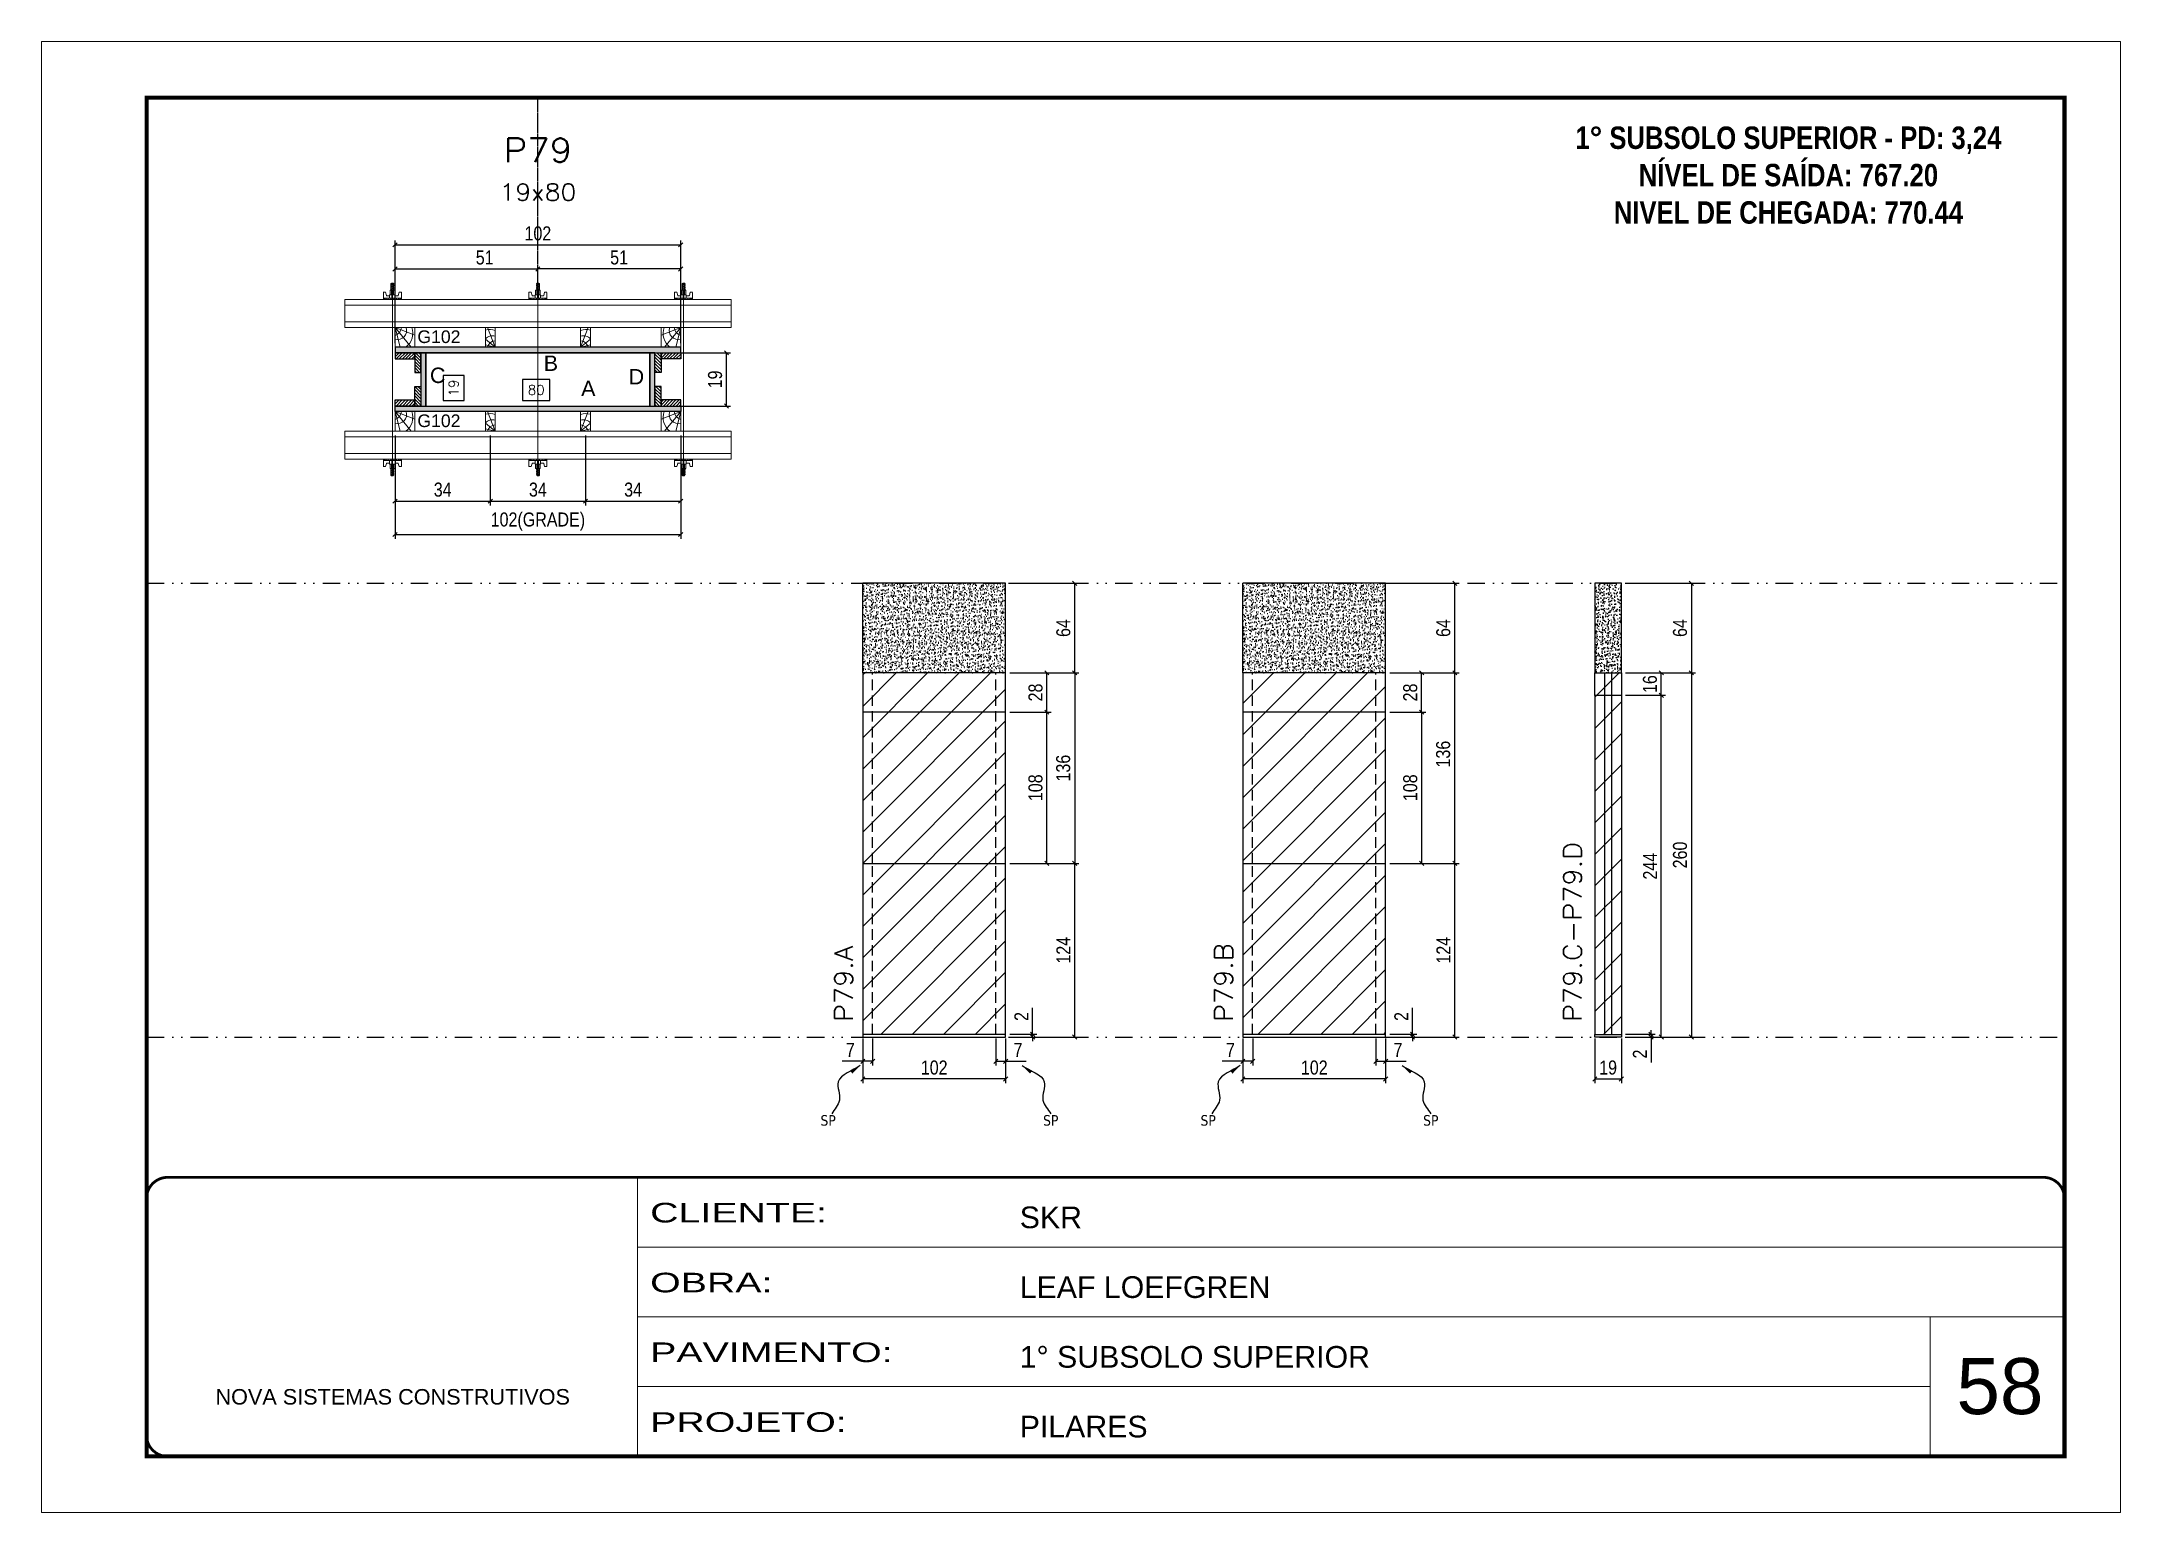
# Model space of a CAD drawing. Extents: x 14400 to 27878, y -21631 to 6985.
# Drawn here: x 15998 to 17483, y -10145 to -9095 of the extents above; entities that cross this region are included whole.
import ezdxf
from ezdxf.enums import TextEntityAlignment as Align

# ---------------------------------------------------------------- set-up
doc = ezdxf.new("R2010")
doc.units = 0
for name, pattern in [('CONTINUO', [0]), ('DASHED', [0.75, 0.5, -0.25]), ('DIVIDE2', [0.625, 0.25, -0.125, 0, -0.125, 0, -0.125]), ('HIDDEN', [0.375, 0.25, -0.125])]:
    doc.linetypes.add(name, pattern=pattern)
for name, color, linetype, lineweight in [('CARIMBO', 255, 'Continuous', 9), ('Folhas', 255, 'Continuous', 9), ('Hachura', 251, 'Continuous', 9), ('Madeira', 126, 'Continuous', 18), ('Perfil Metálico', 224, 'Continuous', 18), ('SARRAFO DE PRESSAO', 251, 'DASHED', 9), ('Texto Seção', 7, 'Continuous', 15)]:
    doc.layers.add(name, color=color, linetype=linetype, lineweight=lineweight)
for name, color, linetype in [('CHAPA', 1, 'Continuous'), ('COTA', 241, 'Continuous'), ('MEIO_PONT', 93, 'Continuous'), ('NOMENCLATURA', 7, 'Continuous'), ('Nível', 160, 'Continuous'), ('Painéis', 200, 'Continuous'), ('SARR_2.2x7', 40, 'Continuous'), ('SARRAFO', 251, 'Continuous'), ('Sarrafo de Pressão', 42, 'HIDDEN'), ('texto', 7, 'Continuous'), ('Texto de Titulo', 7, 'Continuous'), ('Texto Qtd Sarr', 242, 'Continuous'), ('TEXTO_GERAL', 7, 'Continuous')]:
    doc.layers.add(name, color=color, linetype=linetype)
doc.styles.add('ARIAL', font='arial.ttf')
doc.styles.add('COTA TECNICA', font='techl___.ttf', dxfattribs={"height": 10})
doc.styles.add('COTA TECNICA 2X', font='techl___.ttf', dxfattribs={"height": 10})
doc.styles.add('COTA TECNICA-50', font='techl___.ttf', dxfattribs={"height": 10})
doc.styles.add('REGUA-120', font='ROMANS.shx', dxfattribs={"height": 15})
doc.styles.add('ROMANC', font='techb___.ttf', dxfattribs={"height": 2.5})
doc.styles.add('ROMANS', font='romans.shx')
doc.styles.add('SANSSERIF', font='sas_____.pfb')
doc.styles.get("Standard").update_dxf_attribs({"font": 'arial.ttf'})
doc.styles.add('Tecnologia', font='')
doc.styles.get('Tecnologia').set_extended_font_data('Forgotten Futurist')
doc.dimstyles.new('COTA PAINEL-50', dxfattribs={"dimtxt": 10, "dimasz": 3, "dimexe": 3, "dimexo": 3, "dimgap": 3, "dimtad": 1, "dimdec": 1, "dimzin": 12, "dimdsep": 46, "dimtxsty": 'COTA TECNICA-50', "dimblk1": 'OBLIQUE', "dimblk2": 'OBLIQUE', "dimsah": 1, "dimcen": 0.9, "dimclrd": 4, "dimclre": 4, "dimclrt": 240, "dimadec": 1, "dimazin": 3, "dimtfac": 1, "dimtdec": 1, "dimtmove": 0, "dimatfit": 3, "dimfxl": 1, "dimtolj": 1, "dimtzin": 12, "dimarcsym": 0})
doc.dimstyles.new('PAINEL', dxfattribs={"dimtxt": 10, "dimasz": 3, "dimexe": 3, "dimexo": 3, "dimgap": 3, "dimtad": 1, "dimdec": 1, "dimzin": 12, "dimdsep": 46, "dimtxsty": 'COTA TECNICA', "dimblk1": 'OBLIQUE', "dimblk2": 'OBLIQUE', "dimsah": 1, "dimcen": 0.9, "dimclrd": 4, "dimclre": 4, "dimclrt": 240, "dimadec": 1, "dimazin": 3, "dimtfac": 1, "dimtdec": 1, "dimtmove": 0, "dimatfit": 3, "dimfxl": 1, "dimtolj": 1, "dimtzin": 12, "dimarcsym": 0})
doc.dimstyles.new('SECAO PILAR', dxfattribs={"dimtxt": 10, "dimasz": 3, "dimexe": 3, "dimexo": 3, "dimgap": 3, "dimtad": 1, "dimdec": 1, "dimlfac": 0.5, "dimzin": 12, "dimdsep": 46, "dimtxsty": 'COTA TECNICA 2X', "dimblk1": 'OBLIQUE', "dimblk2": 'OBLIQUE', "dimsah": 1, "dimcen": 0.9, "dimclrd": 256, "dimclre": 256, "dimclrt": 256, "dimadec": 1, "dimazin": 3, "dimtfac": 1, "dimtdec": 1, "dimtmove": 0, "dimatfit": 3, "dimfxl": 1, "dimtolj": 1, "dimtzin": 12, "dimarcsym": 0})
doc.dimstyles.new('SECÇÃO 2', dxfattribs={"dimtxt": 7, "dimasz": 6, "dimexe": 0.18, "dimexo": 2, "dimgap": -4, "dimtad": 3, "dimdec": 1, "dimlfac": 0.5, "dimzin": 12, "dimdsep": 46, "dimtxsty": 'ROMANS', "dimblk": 'ARCHTICK', "dimcen": 0.09, "dimse1": 1, "dimse2": 1, "dimsd1": 1, "dimsd2": 1, "dimclrd": 180, "dimclre": 5, "dimclrt": 1, "dimadec": 0, "dimazin": 3, "dimtfac": 1, "dimtdec": 1, "dimtofl": 0, "dimtmove": 0, "dimatfit": 3, "dimldrblk": 'ARCHTICK', "dimfxl": 1, "dimtolj": 1, "dimtzin": 0, "dimarcsym": 0})
doc.dimstyles.get("Standard").update_dxf_attribs({"dimtxt": 0.18, "dimasz": 0.18, "dimexe": 0.18, "dimexo": 0.0625, "dimgap": 0.09, "dimtad": 0, "dimtih": 1, "dimtoh": 1, "dimdec": 4, "dimzin": 0, "dimdsep": 46, "dimtxsty": 'Standard', "dimcen": 0.09, "dimadec": 0, "dimazin": 0, "dimtfac": 1, "dimtdec": 4, "dimtofl": 0, "dimtmove": 0, "dimatfit": 3, "dimfxl": 1, "dimtolj": 1, "dimtzin": 0, "dimarcsym": 0})
pattern_1 = [(225, (6952.0847, -32246.876), (1.12253202, -1.12253202), [])]
pattern_2 = [(225, (7127.0847, -32246.876), (1.12253202, -1.12253202), [])]
pattern_3 = [(135, (-6454.7717, 147.484), (-1.12253202, -1.12253202), [])]
pattern_4 = [(135, (-6514.7717, 147.484), (-1.12253202, -1.12253202), [])]

msp = doc.modelspace()

# ---------------------------------------------------------------- texts
at = {"layer": 'CARIMBO', "style": 'ARIAL'}
msp.add_text('58', height=40, dxfattribs=at).set_placement((17366.33, -10075.18))
at = {"layer": 'NOMENCLATURA', "color": 2, "insert": (17246.31, -9129.26), "char_height": 16, "attachment_point": 2, "style": 'ROMANC'}
msp.add_mtext_dynamic_manual_height_columns('\\P1° SUBSOLO SUPERIOR - PD: 3,24\\PNÍVEL DE SAÍDA: 767.20\\PNIVEL DE CHEGADA: 770.44', width=432.3511, gutter_width=1, heights=[0], dxfattribs=at)
at = {"layer": 'texto', "color": 0, "char_height": 7.5, "attachment_point": 5}
for insert in [(16560.33, -9865.53), (16719.35, -9865.53), (16831.81, -9865.53), (16990.83, -9865.53)]:
    msp.add_mtext('{\\fTahoma|b0|i0|c0|p34;\\C4;SP}', dxfattribs=dict(at, insert=insert))
at = {"layer": 'Texto Seção', "style": 'REGUA-120', "width": 1.1}
for s, p in [('P79.C-P79.D', (17098.59, -9795.28)), ('P79.A', (16577.86, -9795.28)), ('P79.B', (16849.33, -9795.28))]:
    msp.add_text(s, height=13, rotation=90, dxfattribs=at).set_placement(p)
at = {"layer": 'TEXTO_GERAL', "color": 0, "linetype": 'Continuous', "style": 'SANSSERIF'}
for p in [(16266.93, -9306.02), (16266.93, -9366.02)]:
    msp.add_text('G102', height=9, dxfattribs=at).set_placement(p, align=Align.MIDDLE_LEFT)
at = {"layer": 'TEXTO_GERAL', "style": 'ARIAL'}
for s, p in [('B', (16362.3, -9324.92)), ('C', (16281.43, -9333.56)), ('A', (16389.01, -9342.89)), ('D', (16423.38, -9334.57))]:
    msp.add_text(s, height=11, dxfattribs=at).set_placement(p, align=Align.MIDDLE_CENTER)

# ---------------------------------------------------------------- blocks, each defined once
blk = doc.blocks.new('9999999999')
at = {"color": 30, "linetype": 'CONTINUO'}
for p, q in [((98564.6, 34230.2), (98564.6, 34429.4)), ((98564.6, 34379.6), (99584, 34379.6)), ((98564.6, 34329.8), (99488, 34329.8)), ((99584, 34329.8), (99488, 34329.8)), ((99488, 34329.8), (99488, 34230.2)), ((98564.6, 34280), (99488, 34280))]:
    blk.add_line(p, q, dxfattribs=at)
at = {"color": 30, "linetype": 'CONTINUO', "const_width": 2}
blk.add_lwpolyline([(99584, 34230.2), (99584, 34414.4, 0.414214), (99569, 34429.4), (98229, 34429.4, 0.414214), (98214, 34414.4), (98214, 34245.2, 0.414214), (98229, 34230.2), (99584, 34230.2)], format="xyb", dxfattribs=at)
at = {"layer": 'Folhas'}
blk.add_lwpolyline([(98139, 34190.2), (99624, 34190.2), (99624, 35240.2), (98139, 35240.2)], close=True, dxfattribs=at)
at = {"layer": 'Folhas', "color": 30, "const_width": 3}
blk.add_lwpolyline([(98214, 34230.2), (99584, 34230.2), (99584, 35200.2), (98214, 35200.2)], close=True, dxfattribs=at)
at = {"color": 7, "linetype": 'Continuous', "ltscale": 5, "style": 'ARIAL'}
for s, height, p in [('SKR', 15.48, (98837.7, 34393.1)), ('LEAF LOEFGREN', 15.483, (98837.7, 34343.3)), ('1° SUBSOLO SUPERIOR', 15.483, (98837.7, 34293.5)), ('NOVA SISTEMAS CONSTRUTIVOS', 11.059, (98263.2, 34267.2)), ('PILARES', 15.48, (98837.7, 34243.7))]:
    blk.add_text(s, height=height, dxfattribs=at).set_placement(p)
at = {"layer": 'Folhas', "color": 7, "style": 'Tecnologia', "width": 1.5}
for s, p in [('CLIENTE:', (98573.7, 34397.2)), ('OBRA:', (98573.7, 34347.3)), ('PAVIMENTO:', (98573.7, 34297.5)), ('PROJETO:', (98573.7, 34247.7))]:
    blk.add_text(s, height=14, dxfattribs=at).set_placement(p)
blk = doc.blocks.new('titulo1')
at = {"layer": 'Defpoints', "color": 252, "linetype": 'HIDDEN', "ltscale": 2}
blk.add_line((0, 0), (0, 125), dxfattribs=at)
at = {"layer": 'Defpoints', "style": 'ROMANS', "oblique": 15}
blk.add_attdef('FOLHA', text='', height=10, dxfattribs=at).set_placement((0, 15.6), align=Align.MIDDLE_CENTER)
at = {"layer": 'Texto Qtd Sarr', "color": 3, "style": 'ROMANS', "oblique": 15}
for tag, height, p in [('TITULO', 17, (0, 71.4)), ('SEÇÃO', 12, (0, 41.5))]:
    blk.add_attdef(tag, text='', height=height, dxfattribs=at).set_placement(p, align=Align.MIDDLE_CENTER)
blk = doc.blocks.new('*D1763')
at = {"layer": 'COTA', "color": 180, "lineweight": -2, "transparency": 16777216}
for p, q in [((16361.5, -9336.5), (16342.1, -9336.5)), ((16342.1, -9336.5), (16342.1, -9351.5)), ((16361.5, -9351.5), (16361.5, -9336.5)), ((16342.1, -9351.5), (16361.5, -9351.5))]:
    blk.add_line(p, q, dxfattribs=at)
at = {"layer": 'Defpoints', "color": 0, "transparency": 16777216}
for p in [(16273, -9355.5), (16433, -9355.5), (16433, -9355.5)]:
    blk.add_point(p, dxfattribs=at)
at = {"layer": 'COTA', "color": 1, "transparency": 16777216, "insert": (16351.8, -9344), "char_height": 7, "attachment_point": 5, "style": 'ROMANS'}
blk.add_mtext('\\A1;80', dxfattribs=at)
blk = doc.blocks.new('_ArchTick')
at = {"color": 0, "linetype": 'ByBlock', "const_width": 0.15}
blk.add_lwpolyline([(-0.5, -0.5), (0.5, 0.5)], dxfattribs=at)
blk = doc.blocks.new('*D1764')
at = {"layer": 'COTA', "color": 180, "lineweight": -2, "transparency": 16777216}
for p, q in [((16300.3, -9333.6), (16285.3, -9333.6)), ((16285.3, -9333.6), (16285.3, -9351.6)), ((16300.3, -9351.6), (16300.3, -9333.6)), ((16285.3, -9351.6), (16300.3, -9351.6))]:
    blk.add_line(p, q, dxfattribs=at)
at = {"layer": 'Defpoints', "color": 0, "transparency": 16777216}
for p in [(16273, -9317.5), (16304.3, -9317.5), (16273, -9355.5)]:
    blk.add_point(p, dxfattribs=at)
at = {"layer": 'COTA', "color": 1, "transparency": 16777216, "insert": (16292.8, -9342.6), "char_height": 7, "attachment_point": 5, "rotation": 90, "style": 'ROMANS'}
blk.add_mtext('\\A1;19', dxfattribs=at)
blk = doc.blocks.new('_Oblique')
at = {"color": 0, "linetype": 'ByBlock', "lineweight": -2}
blk.add_line((-0.5, -0.5), (0.5, 0.5), dxfattribs=at)
blk = doc.blocks.new('*D1780')
at = {"layer": 'COTA', "lineweight": -2, "transparency": 16777216}
for p, q in [((16439.6, -9317.5), (16490.7, -9317.5)), ((16487.7, -9355.5), (16487.7, -9317.5)), ((16439.6, -9355.5), (16490.7, -9355.5))]:
    blk.add_line(p, q, dxfattribs=at)
at = {"layer": 'Defpoints', "color": 0, "transparency": 16777216}
for p in [(16436.6, -9317.5), (16487.7, -9317.5), (16436.6, -9355.5)]:
    blk.add_point(p, dxfattribs=at)
at = {"layer": 'COTA', "lineweight": -2, "transparency": 16777216, "xscale": 3, "yscale": 3, "zscale": 3}
for p, rotation in [((16487.7, -9317.5), 90), ((16487.7, -9355.5), 270)]:
    blk.add_blockref('_Oblique', p, dxfattribs=dict(at, rotation=rotation))
at = {"layer": 'COTA', "transparency": 16777216, "insert": (16479.6, -9336.5), "char_height": 10, "attachment_point": 5, "rotation": 90, "style": 'COTA TECNICA 2X'}
blk.add_mtext('\\A1;19', dxfattribs=at)
blk = doc.blocks.new('*D1765')
at = {"layer": 'COTA', "lineweight": -2, "transparency": 16777216}
for p, q in [((16251, -9376.5), (16251, -9450.2)), ((16455, -9376.5), (16455, -9450.2)), ((16251, -9447.2), (16455, -9447.2))]:
    blk.add_line(p, q, dxfattribs=at)
at = {"layer": 'Defpoints', "color": 0, "transparency": 16777216}
for p in [(16251, -9373.5), (16455, -9373.5), (16455, -9447.2)]:
    blk.add_point(p, dxfattribs=at)
at = {"layer": 'COTA', "lineweight": -2, "transparency": 16777216, "xscale": 3, "yscale": 3, "zscale": 3, "rotation": 180}
blk.add_blockref('_Oblique', (16251, -9447.2), dxfattribs=at)
at = {"layer": 'COTA', "lineweight": -2, "transparency": 16777216, "xscale": 3, "yscale": 3, "zscale": 3}
blk.add_blockref('_Oblique', (16455, -9447.2), dxfattribs=at)
at = {"layer": 'COTA', "transparency": 16777216, "insert": (16353, -9438), "char_height": 10, "attachment_point": 5, "style": 'COTA TECNICA 2X'}
blk.add_mtext('\\A1;102(GRADE)', dxfattribs=at)
blk = doc.blocks.new('*D1766')
at = {"layer": 'COTA', "lineweight": -2, "transparency": 16777216}
for p, q in [((16387, -9376.5), (16387, -9426.4)), ((16455, -9376.5), (16455, -9426.4)), ((16387, -9423.4), (16455, -9423.4))]:
    blk.add_line(p, q, dxfattribs=at)
at = {"layer": 'Defpoints', "color": 0, "transparency": 16777216}
for p in [(16387, -9373.5), (16455, -9373.5), (16455, -9423.4)]:
    blk.add_point(p, dxfattribs=at)
at = {"layer": 'COTA', "lineweight": -2, "transparency": 16777216, "xscale": 3, "yscale": 3, "zscale": 3, "rotation": 180}
blk.add_blockref('_Oblique', (16387, -9423.4), dxfattribs=at)
at = {"layer": 'COTA', "lineweight": -2, "transparency": 16777216, "xscale": 3, "yscale": 3, "zscale": 3}
blk.add_blockref('_Oblique', (16455, -9423.4), dxfattribs=at)
at = {"layer": 'COTA', "transparency": 16777216, "insert": (16421, -9415.2), "char_height": 10, "attachment_point": 5, "style": 'COTA TECNICA 2X'}
blk.add_mtext('\\A1;34', dxfattribs=at)
blk = doc.blocks.new('*D1767')
at = {"layer": 'COTA', "lineweight": -2, "transparency": 16777216}
for p, q in [((16251, -9376.5), (16251, -9426.4)), ((16319, -9376.5), (16319, -9426.4)), ((16251, -9423.4), (16319, -9423.4))]:
    blk.add_line(p, q, dxfattribs=at)
at = {"layer": 'Defpoints', "color": 0, "transparency": 16777216}
for p in [(16251, -9373.5), (16319, -9373.5), (16319, -9423.4)]:
    blk.add_point(p, dxfattribs=at)
at = {"layer": 'COTA', "lineweight": -2, "transparency": 16777216, "xscale": 3, "yscale": 3, "zscale": 3, "rotation": 180}
blk.add_blockref('_Oblique', (16251, -9423.4), dxfattribs=at)
at = {"layer": 'COTA', "lineweight": -2, "transparency": 16777216, "xscale": 3, "yscale": 3, "zscale": 3}
blk.add_blockref('_Oblique', (16319, -9423.4), dxfattribs=at)
at = {"layer": 'COTA', "transparency": 16777216, "insert": (16285, -9415.2), "char_height": 10, "attachment_point": 5, "style": 'COTA TECNICA 2X'}
blk.add_mtext('\\A1;34', dxfattribs=at)
blk = doc.blocks.new('*D1768')
at = {"layer": 'COTA', "lineweight": -2, "transparency": 16777216}
for p, q in [((16319, -9376.5), (16319, -9426.4)), ((16387, -9376.5), (16387, -9426.4)), ((16319, -9423.4), (16387, -9423.4))]:
    blk.add_line(p, q, dxfattribs=at)
at = {"layer": 'Defpoints', "color": 0, "transparency": 16777216}
for p in [(16319, -9373.5), (16387, -9373.5), (16387, -9423.4)]:
    blk.add_point(p, dxfattribs=at)
at = {"layer": 'COTA', "lineweight": -2, "transparency": 16777216, "xscale": 3, "yscale": 3, "zscale": 3, "rotation": 180}
blk.add_blockref('_Oblique', (16319, -9423.4), dxfattribs=at)
at = {"layer": 'COTA', "lineweight": -2, "transparency": 16777216, "xscale": 3, "yscale": 3, "zscale": 3}
blk.add_blockref('_Oblique', (16387, -9423.4), dxfattribs=at)
at = {"layer": 'COTA', "transparency": 16777216, "insert": (16353, -9415.2), "char_height": 10, "attachment_point": 5, "style": 'COTA TECNICA 2X'}
blk.add_mtext('\\A1;34', dxfattribs=at)
blk = doc.blocks.new('*D1769')
at = {"layer": 'COTA', "lineweight": -2, "transparency": 16777216}
for p, q in [((16251, -9310.5), (16251, -9237.4)), ((16251, -9240.4), (16455, -9240.4)), ((16455, -9310.5), (16455, -9237.4))]:
    blk.add_line(p, q, dxfattribs=at)
at = {"layer": 'Defpoints', "color": 0, "transparency": 16777216}
for p in [(16455, -9240.4), (16251, -9313.5), (16455, -9313.5)]:
    blk.add_point(p, dxfattribs=at)
at = {"layer": 'COTA', "lineweight": -2, "transparency": 16777216, "xscale": 3, "yscale": 3, "zscale": 3, "rotation": 180}
blk.add_blockref('_Oblique', (16251, -9240.4), dxfattribs=at)
at = {"layer": 'COTA', "lineweight": -2, "transparency": 16777216, "xscale": 3, "yscale": 3, "zscale": 3}
blk.add_blockref('_Oblique', (16455, -9240.4), dxfattribs=at)
at = {"layer": 'COTA', "transparency": 16777216, "insert": (16353, -9232.3), "char_height": 10, "attachment_point": 5, "style": 'COTA TECNICA 2X'}
blk.add_mtext('\\A1;102', dxfattribs=at)
blk = doc.blocks.new('*D1770')
at = {"layer": 'COTA', "lineweight": -2, "transparency": 16777216}
for p, q in [((16251, -9276.5), (16251, -9254.6)), ((16251, -9257.6), (16353, -9257.6)), ((16353, -9276.5), (16353, -9254.6))]:
    blk.add_line(p, q, dxfattribs=at)
at = {"layer": 'Defpoints', "color": 0, "transparency": 16777216}
for p in [(16353, -9257.6), (16251, -9279.5), (16353, -9279.5)]:
    blk.add_point(p, dxfattribs=at)
at = {"layer": 'COTA', "lineweight": -2, "transparency": 16777216, "xscale": 3, "yscale": 3, "zscale": 3, "rotation": 180}
blk.add_blockref('_Oblique', (16251, -9257.6), dxfattribs=at)
at = {"layer": 'COTA', "lineweight": -2, "transparency": 16777216, "xscale": 3, "yscale": 3, "zscale": 3}
blk.add_blockref('_Oblique', (16353, -9257.6), dxfattribs=at)
at = {"layer": 'COTA', "transparency": 16777216, "insert": (16315, -9249.5), "char_height": 10, "attachment_point": 5, "style": 'COTA TECNICA 2X'}
blk.add_mtext('\\A1;51', dxfattribs=at)
blk = doc.blocks.new('*D1771')
at = {"layer": 'COTA', "lineweight": -2, "transparency": 16777216}
for p, q in [((16353, -9276.5), (16353, -9254.6)), ((16455, -9257.6), (16353, -9257.6)), ((16455, -9276.5), (16455, -9254.6))]:
    blk.add_line(p, q, dxfattribs=at)
at = {"layer": 'Defpoints', "color": 0, "transparency": 16777216}
for p in [(16353, -9257.6), (16353, -9279.5), (16455, -9279.5)]:
    blk.add_point(p, dxfattribs=at)
at = {"layer": 'COTA', "lineweight": -2, "transparency": 16777216, "xscale": 3, "yscale": 3, "zscale": 3, "rotation": 180}
blk.add_blockref('_Oblique', (16353, -9257.6), dxfattribs=at)
at = {"layer": 'COTA', "lineweight": -2, "transparency": 16777216, "xscale": 3, "yscale": 3, "zscale": 3}
blk.add_blockref('_Oblique', (16455, -9257.6), dxfattribs=at)
at = {"layer": 'COTA', "transparency": 16777216, "insert": (16411, -9249.5), "char_height": 10, "attachment_point": 5, "style": 'COTA TECNICA 2X'}
blk.add_mtext('\\A1;51', dxfattribs=at)
blk = doc.blocks.new('C')
at = {"layer": 'Hachura', "color": 0}
for p, q in [((0, 3.22), (0, -3.22)), ((0.45, 3.22), (0, 3.22)), ((0.46, 3.16), (0, 3.16)), ((0.46, 3.05), (0, 3.05)), ((0.46, 2.88), (0, 2.88)), ((0, 2.75), (0, -1.16)), ((0.46, 2.65), (0, 2.65)), ((0.46, 2.23), (0, 2.23)), ((0.46, 1.51), (0, 1.51)), ((0.39, 0.49), (0.17, 0.49)), ((0.45, -3.23), (0.45, 3.22)), ((0.45, 3.22), (2.58, 3.22)), ((1.74, 0.97), (0.45, 0.97)), ((1.45, 0.1), (0.45, 0.1)), ((1.35, 1.94), (1.35, 0.96)), ((2.58, 2.39), (1.47, 2.09)), ((1.74, -0.97), (1.74, 0.97)), ((1.74, 0.97), (1.74, 0.84)), ((1.74, 0.97), (1.74, 0.84)), ((1.74, 0.84), (3.35, 0.84)), ((3.35, 0.45), (1.74, 0.45)), ((2.58, 3.22), (2.58, 2.39)), ((3.32, 0.84), (3.32, -0.84)), ((3.35, 0.84), (3.35, -0.84)), ((3.68, 0.45), (3.35, 0.45)), ((3.84, -0.52), (3.35, 0.45)), ((3.35, 0.06), (3.67, -0.57)), ((3.68, 0.45), (4.16, -0.52)), ((3.72, 0.5), (4.25, -0.57)), ((4.37, -0.55), (3.83, 0.53)), ((4.15, 0.45), (3.93, 0.45)), ((4.42, -0.52), (3.93, 0.45)), ((4.15, 0.45), (4.26, 0.45)), ((4.26, 0.45), (4.74, -0.52)), ((4.3, 0.5), (4.83, -0.57)), ((4.95, -0.55), (4.41, 0.53)), ((4.51, 0.45), (4.84, 0.45)), ((5, -0.52), (4.51, 0.45)), ((4.84, 0.45), (5.32, -0.52)), ((4.88, 0.5), (5.41, -0.57)), ((5.53, -0.55), (4.99, 0.53)), ((5.58, -0.52), (5.09, 0.45)), ((5.42, 0.45), (5.09, 0.45)), ((5.58, -0.52), (5.09, 0.45)), ((5.42, 0.45), (5.74, -0.19)), ((5.46, 0.5), (5.74, -0.07)), ((5.74, 0.19), (5.57, 0.53)), ((5.74, 0.32), (5.68, 0.45)), ((5.68, 0.45), (5.74, 0.45)), ((5.74, 0.45), (5.9, 0.29)), ((5.74, 0.45), (5.74, -0.52)), ((5.9, -0.36), (5.9, 0.29)), ((0.45, 0), (0, 0)), ((0.46, -1.52), (0, -1.52)), ((0.46, -2.23), (0, -2.23)), ((0.46, -2.65), (0, -2.65)), ((0.46, -2.88), (0, -2.88)), ((0.46, -3.05), (0, -3.05)), ((0.46, -3.16), (0, -3.16)), ((0, -3.22), (2.57, -3.22)), ((0.08, -0.48), (0.29, -0.48)), ((0.29, -0.48), (0.4, -0.48)), ((0.45, 0), (0.45, -0.97)), ((0.45, -0.16), (1.45, -0.16)), ((0.45, -0.65), (0.45, -0.32)), ((0.45, -3.23), (0.45, -0.65)), ((0.45, -0.97), (1.74, -0.97)), ((1.35, -1.94), (1.35, -0.97)), ((2.58, -2.39), (1.47, -2.1)), ((3.35, -0.32), (1.74, -0.32)), ((3.35, -0.84), (1.74, -0.84)), ((2.58, -3.23), (2.58, -2.39)), ((3.35, -0.07), (3.58, -0.52)), ((3.35, -0.52), (3.58, -0.52)), ((3.84, -0.52), (4.16, -0.52)), ((4.42, -0.52), (4.74, -0.52)), ((4.63, -0.52), (4.74, -0.52)), ((5, -0.52), (5.32, -0.52)), ((5.58, -0.52), (5.74, -0.52)), ((5.74, -0.52), (5.9, -0.36)), ((5.74, -0.52), (5.74, -0.52))]:
    blk.add_line(p, q, dxfattribs=at)
for centre, radius, start, end in [((1.52, 1.94), 0.161, 104.74356, 180), ((1.44, -0.03), 0.129, 272.69497, 87.30503), ((3.81, 0.39), 0.143, 25.56881, 154.43119), ((4.39, 0.39), 0.143, 25.56881, 154.43119), ((4.97, 0.39), 0.143, 25.56881, 154.43119), ((5.55, 0.39), 0.143, 25.56881, 154.43119), ((0.17, -0.37), 0.174, 221.74404, 317.85924), ((1.52, -1.94), 0.161, 180, 255.25644), ((3.71, -0.4), 0.174, 222.14076, 318.25596), ((4.29, -0.4), 0.174, 222.14076, 318.25596), ((4.87, -0.4), 0.174, 222.14076, 318.25596), ((5.45, -0.4), 0.174, 222.14076, 318.25596), ((5.61, -0.4), 0.174, 317.85924, 318.25596)]:
    blk.add_arc(centre, radius, start, end, dxfattribs=at)
blk = doc.blocks.new('PONTALETE')
at = {"layer": 'Madeira'}
for q in [(2.71, 7), (7, 5.76), (7, 1.74)]:
    blk.add_line((0, 0), q, dxfattribs=at)
blk.add_lwpolyline([(0, 0), (7, 0), (7, 7), (0, 7)], close=True, dxfattribs=at)
for centre, radius, start, end in [((2.04, 0.06), 6.23, 37.28179, 109.09128), ((1.09, 0.9), 3.19, 343.60304, 109.98471), ((-0.21, -0.78), 3.09, 14.63219, 86.0383)]:
    blk.add_arc(centre, radius, start, end, dxfattribs=at)
blk = doc.blocks.new('MEIO PONTALETE')
at = {"layer": 'Madeira'}
for q in [(2.71, 7), (3.5, 2.88), (3.5, 0.87)]:
    blk.add_line((0, 0), q, dxfattribs=at)
blk.add_lwpolyline([(0, 0), (3.5, 0), (3.5, 7), (0, 7)], close=True, dxfattribs=at)
for centre, radius, start, end in [((2.04, 0.06), 6.23, 76.44987, 109.09128), ((1.09, 0.9), 3.19, 40.90626, 109.98471), ((-0.21, -0.78), 3.09, 14.63219, 86.0383)]:
    blk.add_arc(centre, radius, start, end, dxfattribs=at)
blk = doc.blocks.new('*D1750')
at = {"layer": 'COTA', "color": 4, "lineweight": -2, "transparency": 16777216}
for p, q in [((16585.1, -9807), (16585.1, -9838.9)), ((16687.1, -9807), (16687.1, -9838.9)), ((16687.1, -9835.9), (16585.1, -9835.9))]:
    blk.add_line(p, q, dxfattribs=at)
at = {"layer": 'Defpoints', "color": 0, "transparency": 16777216}
for p in [(16585.1, -9804), (16687.1, -9804), (16585.1, -9835.9)]:
    blk.add_point(p, dxfattribs=at)
at = {"layer": 'COTA', "color": 4, "lineweight": -2, "transparency": 16777216, "xscale": 3, "yscale": 3, "zscale": 3, "rotation": 180}
blk.add_blockref('_Oblique', (16585.1, -9835.9), dxfattribs=at)
at = {"layer": 'COTA', "color": 4, "lineweight": -2, "transparency": 16777216, "xscale": 3, "yscale": 3, "zscale": 3}
blk.add_blockref('_Oblique', (16687.1, -9835.9), dxfattribs=at)
at = {"layer": 'COTA', "color": 240, "transparency": 16777216, "insert": (16636.1, -9827.8), "char_height": 10, "attachment_point": 5, "style": 'COTA TECNICA'}
blk.add_mtext('\\A1;102', dxfattribs=at)
blk = doc.blocks.new('*D1751')
at = {"layer": 'COTA', "color": 4, "lineweight": -2, "transparency": 16777216}
for p, q in [((16680.1, -9807), (16680.1, -9826.3)), ((16687.1, -9809), (16687.1, -9826.3)), ((16680.1, -9823.3), (16687.1, -9823.3)), ((16687.1, -9823.3), (16701.8, -9823.3))]:
    blk.add_line(p, q, dxfattribs=at)
at = {"layer": 'Defpoints', "color": 0, "transparency": 16777216}
for p in [(16680.1, -9804), (16687.1, -9806), (16687.1, -9823.3)]:
    blk.add_point(p, dxfattribs=at)
at = {"layer": 'COTA', "color": 4, "lineweight": -2, "transparency": 16777216, "xscale": 3, "yscale": 3, "zscale": 3, "rotation": 180}
blk.add_blockref('_Oblique', (16680.1, -9823.3), dxfattribs=at)
at = {"layer": 'COTA', "color": 4, "lineweight": -2, "transparency": 16777216, "xscale": 3, "yscale": 3, "zscale": 3}
blk.add_blockref('_Oblique', (16687.1, -9823.3), dxfattribs=at)
at = {"layer": 'COTA', "color": 240, "transparency": 16777216, "insert": (16696, -9815.2), "char_height": 10, "attachment_point": 5, "style": 'COTA TECNICA-50'}
blk.add_mtext('\\A1;7', dxfattribs=at)
blk = doc.blocks.new('*D1752')
at = {"layer": 'COTA', "color": 4, "lineweight": -2, "transparency": 16777216}
for p, q in [((16585.1, -9809), (16585.1, -9826.3)), ((16592.1, -9807), (16592.1, -9826.3)), ((16585.1, -9823.3), (16570.4, -9823.3)), ((16592.1, -9823.3), (16585.1, -9823.3))]:
    blk.add_line(p, q, dxfattribs=at)
at = {"layer": 'Defpoints', "color": 0, "transparency": 16777216}
for p in [(16585.1, -9806), (16592.1, -9804), (16585.1, -9823.3)]:
    blk.add_point(p, dxfattribs=at)
at = {"layer": 'COTA', "color": 4, "lineweight": -2, "transparency": 16777216, "xscale": 3, "yscale": 3, "zscale": 3, "rotation": 180}
blk.add_blockref('_Oblique', (16585.1, -9823.3), dxfattribs=at)
at = {"layer": 'COTA', "color": 4, "lineweight": -2, "transparency": 16777216, "xscale": 3, "yscale": 3, "zscale": 3}
blk.add_blockref('_Oblique', (16592.1, -9823.3), dxfattribs=at)
at = {"layer": 'COTA', "color": 240, "transparency": 16777216, "insert": (16576.2, -9815.2), "char_height": 10, "attachment_point": 5, "style": 'COTA TECNICA-50'}
blk.add_mtext('\\A1;7', dxfattribs=at)
blk = doc.blocks.new('*D1753')
at = {"layer": 'COTA', "color": 4, "lineweight": -2, "transparency": 16777216}
for p, q in [((16706.4, -9804), (16706.4, -9785.2)), ((16690.1, -9804), (16709.4, -9804)), ((16690.1, -9806), (16709.4, -9806)), ((16706.4, -9806), (16706.4, -9804)), ((16706.4, -9806), (16706.4, -9809))]:
    blk.add_line(p, q, dxfattribs=at)
at = {"layer": 'Defpoints', "color": 0, "transparency": 16777216}
for p in [(16687.1, -9804), (16687.1, -9806), (16706.4, -9806)]:
    blk.add_point(p, dxfattribs=at)
at = {"layer": 'COTA', "color": 4, "lineweight": -2, "transparency": 16777216, "xscale": 3, "yscale": 3, "zscale": 3}
for p, rotation in [((16706.4, -9804), 270), ((16706.4, -9806), 90)]:
    blk.add_blockref('_Oblique', p, dxfattribs=dict(at, rotation=rotation))
at = {"layer": 'COTA', "color": 240, "transparency": 16777216, "insert": (16698.4, -9791.3), "char_height": 10, "attachment_point": 5, "rotation": 90, "style": 'COTA TECNICA-50'}
blk.add_mtext('\\A1;2', dxfattribs=at)
blk = doc.blocks.new('*D1773')
at = {"layer": 'COTA', "color": 4, "lineweight": -2, "transparency": 16777216}
for p, q in [((16690.1, -9482), (16739.5, -9482)), ((16736.5, -9546), (16736.5, -9482)), ((16690.1, -9546), (16739.5, -9546))]:
    blk.add_line(p, q, dxfattribs=at)
at = {"layer": 'Defpoints', "color": 0, "transparency": 16777216}
for p in [(16687.1, -9482), (16736.5, -9482), (16687.1, -9546)]:
    blk.add_point(p, dxfattribs=at)
at = {"layer": 'COTA', "color": 4, "lineweight": -2, "transparency": 16777216, "xscale": 3, "yscale": 3, "zscale": 3}
for p, rotation in [((16736.5, -9482), 90), ((16736.5, -9546), 270)]:
    blk.add_blockref('_Oblique', p, dxfattribs=dict(at, rotation=rotation))
at = {"layer": 'COTA', "color": 240, "transparency": 16777216, "insert": (16728.4, -9514), "char_height": 10, "attachment_point": 5, "rotation": 90, "style": 'COTA TECNICA-50'}
blk.add_mtext('\\A1;64', dxfattribs=at)
blk = doc.blocks.new('*D1754')
at = {"layer": 'COTA', "color": 4, "lineweight": -2, "transparency": 16777216}
for p, q in [((16690.1, -9574), (16719.6, -9574)), ((16716.6, -9682), (16716.6, -9574)), ((16690.1, -9682), (16719.6, -9682))]:
    blk.add_line(p, q, dxfattribs=at)
at = {"layer": 'Defpoints', "color": 0, "transparency": 16777216}
for p in [(16687.1, -9574), (16716.6, -9574), (16687.1, -9682)]:
    blk.add_point(p, dxfattribs=at)
at = {"layer": 'COTA', "color": 4, "lineweight": -2, "transparency": 16777216, "xscale": 3, "yscale": 3, "zscale": 3}
for p, rotation in [((16716.6, -9574), 90), ((16716.6, -9682), 270)]:
    blk.add_blockref('_Oblique', p, dxfattribs=dict(at, rotation=rotation))
at = {"layer": 'COTA', "color": 240, "transparency": 16777216, "insert": (16708.5, -9628), "char_height": 10, "attachment_point": 5, "rotation": 90, "style": 'COTA TECNICA-50'}
blk.add_mtext('\\A1;108', dxfattribs=at)
blk = doc.blocks.new('*D1774')
at = {"layer": 'COTA', "color": 4, "linetype": 'ByBlock', "lineweight": -2, "transparency": 16777216}
for p, q in [((16690.1, -9682), (16739.5, -9682)), ((16736.5, -9806), (16736.5, -9682)), ((16690.1, -9806), (16739.5, -9806))]:
    blk.add_line(p, q, dxfattribs=at)
at = {"layer": 'Defpoints', "color": 0, "linetype": 'ByBlock', "transparency": 16777216}
for p in [(16687.1, -9682), (16736.5, -9682), (16687.1, -9806)]:
    blk.add_point(p, dxfattribs=at)
at = {"layer": 'COTA', "color": 4, "linetype": 'ByBlock', "lineweight": -2, "transparency": 16777216, "xscale": 3, "yscale": 3, "zscale": 3}
for p, rotation in [((16736.5, -9682), 90), ((16736.5, -9806), 270)]:
    blk.add_blockref('_Oblique', p, dxfattribs=dict(at, rotation=rotation))
at = {"layer": 'COTA', "color": 240, "linetype": 'ByBlock', "transparency": 16777216, "insert": (16728.4, -9744), "char_height": 10, "attachment_point": 5, "rotation": 90, "style": 'COTA TECNICA'}
blk.add_mtext('\\A1;124', dxfattribs=at)
blk = doc.blocks.new('*D1775')
at = {"layer": 'COTA', "color": 4, "linetype": 'ByBlock', "lineweight": -2, "transparency": 16777216}
for p, q in [((16690.1, -9682), (16739.5, -9682)), ((16736.5, -9806), (16736.5, -9682)), ((16690.1, -9806), (16739.5, -9806))]:
    blk.add_line(p, q, dxfattribs=at)
at = {"layer": 'Defpoints', "color": 0, "linetype": 'ByBlock', "transparency": 16777216}
for p in [(16687.1, -9682), (16736.5, -9682), (16687.1, -9806)]:
    blk.add_point(p, dxfattribs=at)
at = {"layer": 'COTA', "color": 4, "linetype": 'ByBlock', "lineweight": -2, "transparency": 16777216, "xscale": 3, "yscale": 3, "zscale": 3}
for p, rotation in [((16736.5, -9682), 90), ((16736.5, -9806), 270)]:
    blk.add_blockref('_Oblique', p, dxfattribs=dict(at, rotation=rotation))
at = {"layer": 'COTA', "color": 240, "linetype": 'ByBlock', "transparency": 16777216, "insert": (16728.4, -9744), "char_height": 10, "attachment_point": 5, "rotation": 90, "style": 'COTA TECNICA'}
blk.add_mtext('\\A1;124', dxfattribs=at)
blk = doc.blocks.new('*D1755')
at = {"layer": 'COTA', "color": 4, "lineweight": -2, "transparency": 16777216}
for p, q in [((16856.6, -9807), (16856.6, -9838.9)), ((16958.6, -9807), (16958.6, -9838.9)), ((16958.6, -9835.9), (16856.6, -9835.9))]:
    blk.add_line(p, q, dxfattribs=at)
at = {"layer": 'Defpoints', "color": 0, "transparency": 16777216}
for p in [(16856.6, -9804), (16958.6, -9804), (16856.6, -9835.9)]:
    blk.add_point(p, dxfattribs=at)
at = {"layer": 'COTA', "color": 4, "lineweight": -2, "transparency": 16777216, "xscale": 3, "yscale": 3, "zscale": 3, "rotation": 180}
blk.add_blockref('_Oblique', (16856.6, -9835.9), dxfattribs=at)
at = {"layer": 'COTA', "color": 4, "lineweight": -2, "transparency": 16777216, "xscale": 3, "yscale": 3, "zscale": 3}
blk.add_blockref('_Oblique', (16958.6, -9835.9), dxfattribs=at)
at = {"layer": 'COTA', "color": 240, "transparency": 16777216, "insert": (16907.6, -9827.8), "char_height": 10, "attachment_point": 5, "style": 'COTA TECNICA'}
blk.add_mtext('\\A1;102', dxfattribs=at)
blk = doc.blocks.new('*D1756')
at = {"layer": 'COTA', "color": 4, "lineweight": -2, "transparency": 16777216}
for p, q in [((16951.6, -9807), (16951.6, -9826.3)), ((16958.6, -9809), (16958.6, -9826.3)), ((16951.6, -9823.3), (16958.6, -9823.3)), ((16958.6, -9823.3), (16973.3, -9823.3))]:
    blk.add_line(p, q, dxfattribs=at)
at = {"layer": 'Defpoints', "color": 0, "transparency": 16777216}
for p in [(16951.6, -9804), (16958.6, -9806), (16958.6, -9823.3)]:
    blk.add_point(p, dxfattribs=at)
at = {"layer": 'COTA', "color": 4, "lineweight": -2, "transparency": 16777216, "xscale": 3, "yscale": 3, "zscale": 3, "rotation": 180}
blk.add_blockref('_Oblique', (16951.6, -9823.3), dxfattribs=at)
at = {"layer": 'COTA', "color": 4, "lineweight": -2, "transparency": 16777216, "xscale": 3, "yscale": 3, "zscale": 3}
blk.add_blockref('_Oblique', (16958.6, -9823.3), dxfattribs=at)
at = {"layer": 'COTA', "color": 240, "transparency": 16777216, "insert": (16967.4, -9815.2), "char_height": 10, "attachment_point": 5, "style": 'COTA TECNICA-50'}
blk.add_mtext('\\A1;7', dxfattribs=at)
blk = doc.blocks.new('*D1757')
at = {"layer": 'COTA', "color": 4, "lineweight": -2, "transparency": 16777216}
for p, q in [((16856.6, -9809), (16856.6, -9826.3)), ((16863.6, -9807), (16863.6, -9826.3)), ((16856.6, -9823.3), (16841.9, -9823.3)), ((16863.6, -9823.3), (16856.6, -9823.3))]:
    blk.add_line(p, q, dxfattribs=at)
at = {"layer": 'Defpoints', "color": 0, "transparency": 16777216}
for p in [(16856.6, -9806), (16863.6, -9804), (16856.6, -9823.3)]:
    blk.add_point(p, dxfattribs=at)
at = {"layer": 'COTA', "color": 4, "lineweight": -2, "transparency": 16777216, "xscale": 3, "yscale": 3, "zscale": 3, "rotation": 180}
blk.add_blockref('_Oblique', (16856.6, -9823.3), dxfattribs=at)
at = {"layer": 'COTA', "color": 4, "lineweight": -2, "transparency": 16777216, "xscale": 3, "yscale": 3, "zscale": 3}
blk.add_blockref('_Oblique', (16863.6, -9823.3), dxfattribs=at)
at = {"layer": 'COTA', "color": 240, "transparency": 16777216, "insert": (16847.7, -9815.2), "char_height": 10, "attachment_point": 5, "style": 'COTA TECNICA-50'}
blk.add_mtext('\\A1;7', dxfattribs=at)
blk = doc.blocks.new('*D1758')
at = {"layer": 'COTA', "color": 4, "lineweight": -2, "transparency": 16777216}
for p, q in [((16977.8, -9804), (16977.8, -9785.2)), ((16961.6, -9804), (16980.8, -9804)), ((16961.6, -9806), (16980.8, -9806)), ((16977.8, -9806), (16977.8, -9804)), ((16977.8, -9806), (16977.8, -9809))]:
    blk.add_line(p, q, dxfattribs=at)
at = {"layer": 'Defpoints', "color": 0, "transparency": 16777216}
for p in [(16958.6, -9804), (16958.6, -9806), (16977.8, -9806)]:
    blk.add_point(p, dxfattribs=at)
at = {"layer": 'COTA', "color": 4, "lineweight": -2, "transparency": 16777216, "xscale": 3, "yscale": 3, "zscale": 3}
for p, rotation in [((16977.8, -9804), 270), ((16977.8, -9806), 90)]:
    blk.add_blockref('_Oblique', p, dxfattribs=dict(at, rotation=rotation))
at = {"layer": 'COTA', "color": 240, "transparency": 16777216, "insert": (16969.8, -9791.3), "char_height": 10, "attachment_point": 5, "rotation": 90, "style": 'COTA TECNICA-50'}
blk.add_mtext('\\A1;2', dxfattribs=at)
blk = doc.blocks.new('*D1776')
at = {"layer": 'COTA', "color": 4, "lineweight": -2, "transparency": 16777216}
for p, q in [((16961.6, -9482), (17011, -9482)), ((17008, -9546), (17008, -9482)), ((16961.6, -9546), (17011, -9546))]:
    blk.add_line(p, q, dxfattribs=at)
at = {"layer": 'Defpoints', "color": 0, "transparency": 16777216}
for p in [(16958.6, -9482), (17008, -9482), (16958.6, -9546)]:
    blk.add_point(p, dxfattribs=at)
at = {"layer": 'COTA', "color": 4, "lineweight": -2, "transparency": 16777216, "xscale": 3, "yscale": 3, "zscale": 3}
for p, rotation in [((17008, -9482), 90), ((17008, -9546), 270)]:
    blk.add_blockref('_Oblique', p, dxfattribs=dict(at, rotation=rotation))
at = {"layer": 'COTA', "color": 240, "transparency": 16777216, "insert": (16999.8, -9514), "char_height": 10, "attachment_point": 5, "rotation": 90, "style": 'COTA TECNICA-50'}
blk.add_mtext('\\A1;64', dxfattribs=at)
blk = doc.blocks.new('*D1759')
at = {"layer": 'COTA', "color": 4, "lineweight": -2, "transparency": 16777216}
for p, q in [((16961.6, -9546), (17011, -9546)), ((17008, -9682), (17008, -9546)), ((16961.6, -9682), (17011, -9682))]:
    blk.add_line(p, q, dxfattribs=at)
at = {"layer": 'Defpoints', "color": 0, "transparency": 16777216}
for p in [(16958.6, -9546), (17008, -9546), (16958.6, -9682)]:
    blk.add_point(p, dxfattribs=at)
at = {"layer": 'COTA', "color": 4, "lineweight": -2, "transparency": 16777216, "xscale": 3, "yscale": 3, "zscale": 3}
for p, rotation in [((17008, -9546), 90), ((17008, -9682), 270)]:
    blk.add_blockref('_Oblique', p, dxfattribs=dict(at, rotation=rotation))
at = {"layer": 'COTA', "color": 240, "transparency": 16777216, "insert": (16999.7, -9604), "char_height": 10, "attachment_point": 5, "rotation": 90, "style": 'COTA TECNICA-50'}
blk.add_mtext('\\A1;136', dxfattribs=at)
blk = doc.blocks.new('*D1777')
at = {"layer": 'COTA', "color": 4, "linetype": 'ByBlock', "lineweight": -2, "transparency": 16777216}
for p, q in [((16961.6, -9682), (17011, -9682)), ((17008, -9806), (17008, -9682)), ((16961.6, -9806), (17011, -9806))]:
    blk.add_line(p, q, dxfattribs=at)
at = {"layer": 'Defpoints', "color": 0, "linetype": 'ByBlock', "transparency": 16777216}
for p in [(16958.6, -9682), (17008, -9682), (16958.6, -9806)]:
    blk.add_point(p, dxfattribs=at)
at = {"layer": 'COTA', "color": 4, "linetype": 'ByBlock', "lineweight": -2, "transparency": 16777216, "xscale": 3, "yscale": 3, "zscale": 3}
for p, rotation in [((17008, -9682), 90), ((17008, -9806), 270)]:
    blk.add_blockref('_Oblique', p, dxfattribs=dict(at, rotation=rotation))
at = {"layer": 'COTA', "color": 240, "linetype": 'ByBlock', "transparency": 16777216, "insert": (16999.9, -9744), "char_height": 10, "attachment_point": 5, "rotation": 90, "style": 'COTA TECNICA'}
blk.add_mtext('\\A1;124', dxfattribs=at)
blk = doc.blocks.new('*D1778')
at = {"layer": 'COTA', "color": 4, "linetype": 'ByBlock', "lineweight": -2, "transparency": 16777216}
for p, q in [((16961.6, -9682), (17011, -9682)), ((17008, -9806), (17008, -9682)), ((16961.6, -9806), (17011, -9806))]:
    blk.add_line(p, q, dxfattribs=at)
at = {"layer": 'Defpoints', "color": 0, "linetype": 'ByBlock', "transparency": 16777216}
for p in [(16958.6, -9682), (17008, -9682), (16958.6, -9806)]:
    blk.add_point(p, dxfattribs=at)
at = {"layer": 'COTA', "color": 4, "linetype": 'ByBlock', "lineweight": -2, "transparency": 16777216, "xscale": 3, "yscale": 3, "zscale": 3}
for p, rotation in [((17008, -9682), 90), ((17008, -9806), 270)]:
    blk.add_blockref('_Oblique', p, dxfattribs=dict(at, rotation=rotation))
at = {"layer": 'COTA', "color": 240, "linetype": 'ByBlock', "transparency": 16777216, "insert": (16999.9, -9744), "char_height": 10, "attachment_point": 5, "rotation": 90, "style": 'COTA TECNICA'}
blk.add_mtext('\\A1;124', dxfattribs=at)
blk = doc.blocks.new('*D1760')
at = {"layer": 'COTA', "color": 4, "lineweight": -2, "transparency": 16777216}
for p, q in [((17108, -9807), (17108, -9838.9)), ((17127, -9807), (17127, -9838.9)), ((17108, -9835.9), (17127, -9835.9))]:
    blk.add_line(p, q, dxfattribs=at)
at = {"layer": 'Defpoints', "color": 0, "transparency": 16777216}
for p in [(17108, -9804), (17127, -9804), (17127, -9835.9)]:
    blk.add_point(p, dxfattribs=at)
at = {"layer": 'COTA', "color": 4, "lineweight": -2, "transparency": 16777216, "xscale": 3, "yscale": 3, "zscale": 3, "rotation": 180}
blk.add_blockref('_Oblique', (17108, -9835.9), dxfattribs=at)
at = {"layer": 'COTA', "color": 4, "lineweight": -2, "transparency": 16777216, "xscale": 3, "yscale": 3, "zscale": 3}
blk.add_blockref('_Oblique', (17127, -9835.9), dxfattribs=at)
at = {"layer": 'COTA', "color": 240, "transparency": 16777216, "insert": (17117.5, -9827.8), "char_height": 10, "attachment_point": 5, "style": 'COTA TECNICA'}
blk.add_mtext('\\A1;19', dxfattribs=at)
blk = doc.blocks.new('*D1761')
at = {"layer": 'COTA', "color": 4, "lineweight": -2, "transparency": 16777216}
for p, q in [((17130, -9804), (17151.2, -9804)), ((17130, -9806), (17151.2, -9806)), ((17148.2, -9804), (17148.2, -9801)), ((17148.2, -9804), (17148.2, -9806)), ((17148.2, -9806), (17148.2, -9824.2))]:
    blk.add_line(p, q, dxfattribs=at)
at = {"layer": 'Defpoints', "color": 0, "transparency": 16777216}
for p in [(17127, -9804), (17127, -9806), (17148.2, -9804)]:
    blk.add_point(p, dxfattribs=at)
at = {"layer": 'COTA', "color": 4, "lineweight": -2, "transparency": 16777216, "xscale": 3, "yscale": 3, "zscale": 3}
for p, rotation in [((17148.2, -9804), 270), ((17148.2, -9806), 90)]:
    blk.add_blockref('_Oblique', p, dxfattribs=dict(at, rotation=rotation))
at = {"layer": 'COTA', "color": 240, "transparency": 16777216, "insert": (17140.2, -9818.1), "char_height": 10, "attachment_point": 5, "rotation": 90, "style": 'COTA TECNICA-50'}
blk.add_mtext('\\A1;2', dxfattribs=at)
blk = doc.blocks.new('*D1779')
at = {"layer": 'COTA', "color": 4, "linetype": 'ByBlock', "lineweight": -2, "transparency": 16777216}
for p, q in [((17130, -9482), (17180, -9482)), ((17177, -9482), (17177, -9546)), ((17130, -9546), (17180, -9546))]:
    blk.add_line(p, q, dxfattribs=at)
at = {"layer": 'Defpoints', "color": 0, "linetype": 'ByBlock', "transparency": 16777216}
for p in [(17127, -9482), (17127, -9546), (17177, -9546)]:
    blk.add_point(p, dxfattribs=at)
at = {"layer": 'COTA', "color": 4, "linetype": 'ByBlock', "lineweight": -2, "transparency": 16777216, "xscale": 3, "yscale": 3, "zscale": 3}
for p, rotation in [((17177, -9482), 90), ((17177, -9546), 270)]:
    blk.add_blockref('_Oblique', p, dxfattribs=dict(at, rotation=rotation))
at = {"layer": 'COTA', "color": 240, "linetype": 'ByBlock', "transparency": 16777216, "insert": (17168.9, -9514), "char_height": 10, "attachment_point": 5, "rotation": 90, "style": 'COTA TECNICA'}
blk.add_mtext('\\A1;64', dxfattribs=at)
blk = doc.blocks.new('*D1762')
at = {"layer": 'COTA', "color": 4, "lineweight": -2, "transparency": 16777216}
for p, q in [((17130, -9562), (17158.5, -9562)), ((17155.5, -9806), (17155.5, -9562)), ((17130, -9806), (17158.5, -9806))]:
    blk.add_line(p, q, dxfattribs=at)
at = {"layer": 'Defpoints', "color": 0, "transparency": 16777216}
for p in [(17127, -9562), (17155.5, -9562), (17127, -9806)]:
    blk.add_point(p, dxfattribs=at)
at = {"layer": 'COTA', "color": 4, "lineweight": -2, "transparency": 16777216, "xscale": 3, "yscale": 3, "zscale": 3}
for p, rotation in [((17155.5, -9562), 90), ((17155.5, -9806), 270)]:
    blk.add_blockref('_Oblique', p, dxfattribs=dict(at, rotation=rotation))
at = {"layer": 'COTA', "color": 240, "transparency": 16777216, "insert": (17147.5, -9684), "char_height": 10, "attachment_point": 5, "rotation": 90, "style": 'COTA TECNICA-50'}
blk.add_mtext('\\A1;244', dxfattribs=at)
blk = doc.blocks.new('*D1781')
at = {"layer": 'COTA', "color": 4, "lineweight": -2, "transparency": 16777216}
for p, q in [((16690.1, -9546), (16719.6, -9546)), ((16716.6, -9574), (16716.6, -9546)), ((16690.1, -9574), (16719.6, -9574))]:
    blk.add_line(p, q, dxfattribs=at)
at = {"layer": 'Defpoints', "color": 0, "transparency": 16777216}
for p in [(16687.1, -9546), (16716.6, -9546), (16687.1, -9574)]:
    blk.add_point(p, dxfattribs=at)
at = {"layer": 'COTA', "color": 4, "lineweight": -2, "transparency": 16777216, "xscale": 3, "yscale": 3, "zscale": 3}
for p, rotation in [((16716.6, -9546), 90), ((16716.6, -9574), 270)]:
    blk.add_blockref('_Oblique', p, dxfattribs=dict(at, rotation=rotation))
at = {"layer": 'COTA', "color": 240, "transparency": 16777216, "insert": (16708.5, -9560), "char_height": 10, "attachment_point": 5, "rotation": 90, "style": 'COTA TECNICA'}
blk.add_mtext('\\A1;28', dxfattribs=at)
blk = doc.blocks.new('*D1782')
at = {"layer": 'COTA', "color": 4, "lineweight": -2, "transparency": 16777216}
for p, q in [((16961.6, -9574), (16987.3, -9574)), ((16984.3, -9574), (16984.3, -9682)), ((16961.6, -9682), (16987.3, -9682))]:
    blk.add_line(p, q, dxfattribs=at)
at = {"layer": 'Defpoints', "color": 0, "transparency": 16777216}
for p in [(16958.6, -9574), (16958.6, -9682), (16984.3, -9682)]:
    blk.add_point(p, dxfattribs=at)
at = {"layer": 'COTA', "color": 4, "lineweight": -2, "transparency": 16777216, "xscale": 3, "yscale": 3, "zscale": 3}
for p, rotation in [((16984.3, -9574), 90), ((16984.3, -9682), 270)]:
    blk.add_blockref('_Oblique', p, dxfattribs=dict(at, rotation=rotation))
at = {"layer": 'COTA', "color": 240, "transparency": 16777216, "insert": (16976.2, -9628), "char_height": 10, "attachment_point": 5, "rotation": 90, "style": 'COTA TECNICA'}
blk.add_mtext('\\A1;108', dxfattribs=at)
blk = doc.blocks.new('*D1783')
at = {"layer": 'COTA', "color": 4, "lineweight": -2, "transparency": 16777216}
for p, q in [((16961.6, -9546), (16987.3, -9546)), ((16984.3, -9574), (16984.3, -9546)), ((16961.6, -9574), (16987.3, -9574))]:
    blk.add_line(p, q, dxfattribs=at)
at = {"layer": 'Defpoints', "color": 0, "transparency": 16777216}
for p in [(16958.6, -9546), (16984.3, -9546), (16958.6, -9574)]:
    blk.add_point(p, dxfattribs=at)
at = {"layer": 'COTA', "color": 4, "lineweight": -2, "transparency": 16777216, "xscale": 3, "yscale": 3, "zscale": 3}
for p, rotation in [((16984.3, -9546), 90), ((16984.3, -9574), 270)]:
    blk.add_blockref('_Oblique', p, dxfattribs=dict(at, rotation=rotation))
at = {"layer": 'COTA', "color": 240, "transparency": 16777216, "insert": (16976.2, -9560), "char_height": 10, "attachment_point": 5, "rotation": 90, "style": 'COTA TECNICA'}
blk.add_mtext('\\A1;28', dxfattribs=at)
blk = doc.blocks.new('*D1772')
at = {"layer": 'COTA', "color": 4, "lineweight": -2, "transparency": 16777216}
for p, q in [((17130, -9546), (17158.5, -9546)), ((17155.5, -9562), (17155.5, -9546)), ((17130, -9562), (17158.5, -9562))]:
    blk.add_line(p, q, dxfattribs=at)
at = {"layer": 'Defpoints', "color": 0, "transparency": 16777216}
for p in [(17127, -9546), (17155.5, -9546), (17127, -9562)]:
    blk.add_point(p, dxfattribs=at)
at = {"layer": 'COTA', "color": 4, "lineweight": -2, "transparency": 16777216, "xscale": 3, "yscale": 3, "zscale": 3}
for p, rotation in [((17155.5, -9546), 90), ((17155.5, -9562), 270)]:
    blk.add_blockref('_Oblique', p, dxfattribs=dict(at, rotation=rotation))
at = {"layer": 'COTA', "color": 240, "transparency": 16777216, "insert": (17147.4, -9554), "char_height": 10, "attachment_point": 5, "rotation": 90, "style": 'COTA TECNICA'}
blk.add_mtext('\\A1;16', dxfattribs=at)
blk = doc.blocks.new('*D1784')
at = {"layer": 'COTA', "color": 4, "lineweight": -2, "transparency": 16777216}
for p, q in [((17130, -9546), (17180, -9546)), ((17177, -9546), (17177, -9806)), ((17130, -9806), (17180, -9806))]:
    blk.add_line(p, q, dxfattribs=at)
at = {"layer": 'Defpoints', "color": 0, "transparency": 16777216}
for p in [(17127, -9546), (17127, -9806), (17177, -9806)]:
    blk.add_point(p, dxfattribs=at)
at = {"layer": 'COTA', "color": 4, "lineweight": -2, "transparency": 16777216, "xscale": 3, "yscale": 3, "zscale": 3}
for p, rotation in [((17177, -9546), 90), ((17177, -9806), 270)]:
    blk.add_blockref('_Oblique', p, dxfattribs=dict(at, rotation=rotation))
at = {"layer": 'COTA', "color": 240, "transparency": 16777216, "insert": (17168.9, -9676), "char_height": 10, "attachment_point": 5, "rotation": 90, "style": 'COTA TECNICA'}
blk.add_mtext('\\A1;260', dxfattribs=at)
blk = doc.blocks.new('*D2227')
at = {"layer": 'COTA', "color": 4, "lineweight": -2, "transparency": 16777216}
for p, q in [((16690.1, -9546), (16739.5, -9546)), ((16736.5, -9546), (16736.5, -9682)), ((16690.1, -9682), (16739.5, -9682))]:
    blk.add_line(p, q, dxfattribs=at)
at = {"layer": 'Defpoints', "color": 0, "transparency": 16777216}
for p in [(16687.1, -9546), (16687.1, -9682), (16736.5, -9682)]:
    blk.add_point(p, dxfattribs=at)
at = {"layer": 'COTA', "color": 4, "lineweight": -2, "transparency": 16777216, "xscale": 3, "yscale": 3, "zscale": 3}
for p, rotation in [((16736.5, -9546), 90), ((16736.5, -9682), 270)]:
    blk.add_blockref('_Oblique', p, dxfattribs=dict(at, rotation=rotation))
at = {"layer": 'COTA', "color": 240, "transparency": 16777216, "insert": (16728.3, -9614), "char_height": 10, "attachment_point": 5, "rotation": 90, "style": 'COTA TECNICA'}
blk.add_mtext('\\A1;136', dxfattribs=at)

# ---------------------------------------------------------------- dimensions: what is measured, and where the dimension line sits
at = {"layer": 'COTA'}
for base, p1, p2, dimstyle, picture, middle in [((16455.04, -9240.36), (16251.04, -9313.47), (16455.04, -9313.47), 'SECAO PILAR', '*D1769', (16353.04, -9232.26)), ((16319.04, -9423.4), (16251.04, -9373.47), (16319.04, -9373.47), 'SECAO PILAR', '*D1767', (16285.04, -9415.18)), ((16387.04, -9423.4), (16319.04, -9373.47), (16387.04, -9373.47), 'SECAO PILAR', '*D1768', (16353.04, -9415.18)), ((16455.04, -9423.4), (16387.04, -9373.47), (16455.04, -9373.47), 'SECAO PILAR', '*D1766', (16421.04, -9415.18)), ((16687.11, -9823.28), (16680.11, -9804.04), (16687.11, -9806.04), 'COTA PAINEL-50', '*D1751', (16695.97, -9815.21)), ((16958.58, -9823.28), (16951.58, -9804.04), (16958.58, -9806.04), 'COTA PAINEL-50', '*D1756', (16967.45, -9815.21))]:
    dim = msp.add_linear_dim(base=base, p1=p1, p2=p2, dimstyle=dimstyle, dxfattribs=at)
    dim.commit()
    dim.dimension.update_dxf_attribs({"geometry": picture, "text_midpoint": middle})
for base, p1, p2, dimstyle, picture, middle in [((16353.03, -9257.56), (16251.04, -9279.47), (16353.03, -9279.47), 'SECAO PILAR', '*D1770', (16315.03, -9257.56)), ((16433.04, -9355.47), (16273.04, -9355.47), (16433.04, -9355.47), 'SECÇÃO 2', '*D1763', (16351.8, -9355.47))]:
    dim = msp.add_linear_dim(base=base, p1=p1, p2=p2, dimstyle=dimstyle, dxfattribs=at)
    dim.commit()
    dim.dimension.update_dxf_attribs({"geometry": picture, "text_midpoint": middle, "dimtype": 160})
for base, p1, p2, angle, dimstyle, picture, middle in [((16353.03, -9257.56), (16455.04, -9279.47), (16353.03, -9279.47), 180, 'SECAO PILAR', '*D1771', (16411.03, -9257.56)), ((16304.33, -9317.47), (16273.04, -9355.47), (16273.04, -9317.47), 90, 'SECÇÃO 2', '*D1764', (16304.33, -9342.55)), ((17007.95, -9546.04), (16958.58, -9682.04), (16958.58, -9546.04), 90, 'COTA PAINEL-50', '*D1759', (17007.95, -9604.04)), ((17155.55, -9546.04), (17127.04, -9562.04), (17127.04, -9546.04), 90, 'PAINEL', '*D1772', (17155.55, -9554.04)), ((16716.6, -9574.04), (16687.11, -9682.04), (16687.11, -9574.04), 90, 'COTA PAINEL-50', '*D1754', (16716.6, -9628.04)), ((16706.36, -9806.04), (16687.11, -9804.04), (16687.11, -9806.04), 90, 'COTA PAINEL-50', '*D1753', (16706.36, -9791.29)), ((16977.84, -9806.04), (16958.58, -9804.04), (16958.58, -9806.04), 90, 'COTA PAINEL-50', '*D1758', (16977.84, -9791.29)), ((17148.24, -9804.04), (17127.04, -9806.04), (17127.04, -9804.04), 90, 'COTA PAINEL-50', '*D1761', (17148.24, -9818.1))]:
    dim = msp.add_linear_dim(base=base, p1=p1, p2=p2, angle=angle, dimstyle=dimstyle, dxfattribs=at)
    dim.commit()
    dim.dimension.update_dxf_attribs({"geometry": picture, "text_midpoint": middle, "dimtype": 160})
for base, p1, p2, angle, dimstyle, picture, middle in [((16487.67, -9317.47), (16436.64, -9355.47), (16436.64, -9317.47), 90, 'SECAO PILAR', '*D1780', (16479.59, -9336.47)), ((16736.47, -9482.04), (16687.11, -9546.04), (16687.11, -9482.04), 90, 'COTA PAINEL-50', '*D1773', (16728.37, -9514.04)), ((17007.95, -9482.04), (16958.58, -9546.04), (16958.58, -9482.04), 90, 'COTA PAINEL-50', '*D1776', (16999.85, -9514.04)), ((16716.6, -9546.04), (16687.11, -9574.04), (16687.11, -9546.04), 90, 'PAINEL', '*D1781', (16708.51, -9560.04)), ((16736.47, -9682.04), (16687.11, -9546.04), (16687.11, -9682.04), 90, 'PAINEL', '*D2227', (16728.25, -9614.04)), ((16984.33, -9546.04), (16958.58, -9574.04), (16958.58, -9546.04), 90, 'PAINEL', '*D1783', (16976.24, -9560.04)), ((17177.03, -9806.04), (17127.04, -9546.04), (17127.04, -9806.04), 90, 'PAINEL', '*D1784', (17168.93, -9676.04)), ((17155.55, -9562.04), (17127.04, -9806.04), (17127.04, -9562.04), 90, 'COTA PAINEL-50', '*D1762', (17147.47, -9684.04)), ((16984.33, -9682.04), (16958.58, -9574.04), (16958.58, -9682.04), 90, 'PAINEL', '*D1782', (16976.21, -9628.04)), ((16585.11, -9823.28), (16592.11, -9804.04), (16585.11, -9806.04), 180, 'COTA PAINEL-50', '*D1752', (16576.24, -9815.21)), ((16856.58, -9823.28), (16863.58, -9804.04), (16856.58, -9806.04), 180, 'COTA PAINEL-50', '*D1757', (16847.72, -9815.21))]:
    dim = msp.add_linear_dim(base=base, p1=p1, p2=p2, angle=angle, dimstyle=dimstyle, dxfattribs=at)
    dim.commit()
    dim.dimension.update_dxf_attribs({"geometry": picture, "text_midpoint": middle})
dim = msp.add_linear_dim(base=(16455.04, -9447.24), p1=(16251.04, -9373.47), p2=(16455.04, -9373.47), text='<>(GRADE)', dimstyle='SECAO PILAR', dxfattribs=at)
dim.commit()
dim.dimension.update_dxf_attribs({"geometry": '*D1765', "text_midpoint": (16353.04, -9438.02)})
at = {"layer": 'COTA', "linetype": 'ByBlock'}
dim = msp.add_linear_dim(base=(17177.03, -9546.04), p1=(17127.04, -9482.04), p2=(17127.04, -9546.04), angle=90, dimstyle='PAINEL', dxfattribs=at)
dim.commit()
dim.dimension.update_dxf_attribs({"geometry": '*D1779', "text_midpoint": (17168.93, -9514.04)})
for p1, p2, picture, middle in [((16687.11, -9806.04), (16687.11, -9682.04), '*D1774', (16728.4, -9744.04)), ((16687.11, -9806.04), (16687.11, -9682.04), '*D1775', (16728.4, -9744.04)), ((16958.58, -9806.04), (16958.58, -9682.04), '*D1777', (16999.88, -9744.04)), ((16958.58, -9806.04), (16958.58, -9682.04), '*D1778', (16999.88, -9744.04))]:
    dim = msp.add_aligned_dim(p1=p1, p2=p2, distance=-49.37, dimstyle='PAINEL', dxfattribs=at)
    dim.commit()
    dim.dimension.update_dxf_attribs({"geometry": picture, "text_midpoint": middle})
at = {"layer": 'COTA'}
for base, p1, p2, picture, middle in [((16585.11, -9835.94), (16687.11, -9804.04), (16585.11, -9804.04), '*D1750', (16636.11, -9827.83)), ((16856.58, -9835.94), (16958.58, -9804.04), (16856.58, -9804.04), '*D1755', (16907.58, -9827.83))]:
    dim = msp.add_linear_dim(base=base, p1=p1, p2=p2, angle=180, dimstyle='PAINEL', override={"dimarcsym": 2}, dxfattribs=at)
    dim.commit()
    dim.dimension.update_dxf_attribs({"geometry": picture, "text_midpoint": middle})
dim = msp.add_linear_dim(base=(17127.04, -9835.94), p1=(17108.04, -9804.04), p2=(17127.04, -9804.04), dimstyle='PAINEL', override={"dimarcsym": 2}, dxfattribs=at)
dim.commit()
dim.dimension.update_dxf_attribs({"geometry": '*D1760', "text_midpoint": (17117.54, -9827.85)})

# ---------------------------------------------------------------- hatches: boundary and pattern name
at = {"layer": 'COTA', "linetype": 'ByBlock'}
h = msp.add_hatch(dxfattribs=at)
h.set_pattern_fill('AR-CONC', color=256, scale=0.03)
h.set_pattern_definition([(50, (11143.0234, -20532.4837), (5.46554, -0.4781726), [0.5715, -6.2865]), (355, (11143.0234, -20532.4837), (-1.0573026, 5.7317054), [0.4572, -5.0292175]), (100.451445, (11143.479, -20532.5235), (4.4082374, 5.2535326), [0.4857003, -5.3427073]), (46.1842, (11143.0234, -20530.96), (8.1323712, -1.26127), [0.85725, -9.42975]), (96.63556, (11143.701, -20531.065), (7.122124, 7.4227837), [0.7285507, -8.014068]), (351.18415, (11143.023, -20530.96), (7.122124, 7.422784), [0.685799, -7.543792]), (21, (11143.7854, -20531.3407), (4.5484317, -3.067956), [0.5715, -6.2865]), (326, (11143.7854, -20531.3407), (1.8540609, 5.525639), [0.4572, -5.0292]), (71.451445, (11144.1644, -20531.5963), (6.4024926, 2.457683), [0.4857003, -5.3426981]), (37.5, (11143.0234, -20532.4837), (0.0926581, 2.53665117), [0, -4.96824, 0, -5.1054, 0, -5.04825]), (7.5, (11143.0234, -20532.4837), (2.0045899, 3.00541724), [0, -2.91084, 0, -4.85394, 0, -1.92405]), (327.5, (11141.3241, -20532.4837), (4.06771786, -0.17186232), [0, -1.905, 0, -5.9436, 0, -7.8867]), (317.5, (11140.562, -20532.4837), (4.4438754, 0.7627947), [0, -2.4765, 0, -3.94716, 0, -5.6007])])
h.paths.add_polyline_path([(16687.11, -9546.04), (16687.11, -9482.04), (16585.11, -9482.04), (16585.11, -9546.04)])
h = msp.add_hatch(dxfattribs=at)
h.set_pattern_fill('AR-CONC', color=256, scale=0.03)
h.set_pattern_definition([(50, (11414.5018, -20532.4837), (5.46554, -0.4781726), [0.5715, -6.2865]), (355, (11414.502, -20532.4837), (-1.0573026, 5.7317054), [0.4572, -5.0292175]), (100.451445, (11414.957, -20532.5235), (4.4082374, 5.2535326), [0.4857003, -5.3427073]), (46.1842, (11414.502, -20530.96), (8.1323712, -1.26127), [0.85725, -9.42975]), (96.63556, (11415.1795, -20531.065), (7.122124, 7.4227837), [0.7285507, -8.014068]), (351.18415, (11414.502, -20530.96), (7.122124, 7.422784), [0.685799, -7.543792]), (21, (11415.2638, -20531.3407), (4.5484317, -3.067956), [0.5715, -6.2865]), (326, (11415.264, -20531.3407), (1.8540609, 5.525639), [0.4572, -5.0292]), (71.451445, (11415.643, -20531.5963), (6.4024926, 2.457683), [0.4857003, -5.3426981]), (37.5, (11414.5018, -20532.4837), (0.0926581, 2.53665117), [0, -4.96824, 0, -5.1054, 0, -5.04825]), (7.5, (11414.5018, -20532.4837), (2.0045899, 3.00541724), [0, -2.91084, 0, -4.85394, 0, -1.92405]), (327.5, (11412.8025, -20532.4837), (4.06771786, -0.17186232), [0, -1.905, 0, -5.9436, 0, -7.8867]), (317.5, (11412.0405, -20532.4837), (4.4438754, 0.7627947), [0, -2.4765, 0, -3.94716, 0, -5.6007])])
h.paths.add_polyline_path([(16856.58, -9546.04), (16958.58, -9546.04), (16958.58, -9482.04), (16856.58, -9482.04)])
at = {"layer": 'COTA'}
h = msp.add_hatch(dxfattribs=at)
h.set_pattern_fill('AR-CONC', color=256, scale=0.03)
h.set_pattern_definition([(50, (1425.181, -13794.9013), (5.4655401, -0.4781726), [0.5715, -6.2865]), (355, (1425.181, -13794.9013), (-1.0573026, 5.7317054), [0.4572, -5.0292175]), (100.451445, (1425.636, -13794.941), (4.4082374, 5.2535326), [0.4857003, -5.3427073]), (46.1842, (1425.181, -13793.377), (8.1323712, -1.2612698), [0.85725, -9.42975]), (96.63556, (1425.8585, -13793.4824), (7.122124, 7.4227837), [0.7285507, -8.0140682]), (351.18415, (1425.181, -13793.377), (7.122124, 7.4227837), [0.685799, -7.543792]), (21, (1425.943, -13793.7583), (4.5484317, -3.067956), [0.5715, -6.2865]), (326, (1425.943, -13793.7583), (1.8540609, 5.525639), [0.4572, -5.0292]), (71.451445, (1426.322, -13794.014), (6.4024926, 2.457683), [0.4857003, -5.3426981]), (37.5, (1425.1808, -13794.9013), (0.0926581, 2.53665117), [0, -4.96824, 0, -5.1054, 0, -5.04825]), (7.5, (1425.1808, -13794.9013), (2.00458988, 3.00541724), [0, -2.91084, 0, -4.85394, 0, -1.92405]), (327.5, (1423.4815, -13794.9013), (4.06771786, -0.17186232), [0, -1.905, 0, -5.9436, 0, -7.8867]), (317.5, (1422.7195, -13794.9013), (4.44387544, 0.7627947), [0, -2.4765, 0, -3.94716, 0, -5.6007])])
h.paths.add_polyline_path([(17127.04, -9482.04), (17108.04, -9482.04), (17108.04, -9546.04), (17127.04, -9546.04)])
at = {"layer": 'Hachura'}
h = msp.add_hatch(color=256, dxfattribs=at)
h.dxf.hatch_style = 1
h.paths.add_polyline_path([(16455.04, -9317.47), (16455.04, -9313.47), (16251.04, -9313.47), (16251.04, -9317.47)])
h = msp.add_hatch(color=256, dxfattribs=at)
h.dxf.hatch_style = 1
h.paths.add_polyline_path([(16455.04, -9317.47), (16455.04, -9313.47), (16251.04, -9313.47), (16251.04, -9317.47)])
h = msp.add_hatch(dxfattribs=at)
h.set_pattern_fill('ANSI31', color=256, scale=0.5, angle=180, style=0)
h.set_pattern_definition(pattern_2)
h.paths.add_polyline_path([(16265.04, -9317.47), (16265.04, -9321.87), (16251.04, -9321.87), (16251.04, -9317.47)])
h = msp.add_hatch(dxfattribs=at)
h.set_pattern_fill('ANSI31', color=256, scale=0.5, angle=90, style=0)
h.set_pattern_definition(pattern_4)
h.paths.add_polyline_path([(16269.44, -9331.47), (16265.04, -9331.47), (16265.04, -9317.47), (16269.44, -9317.47)])
h = msp.add_hatch(color=256, dxfattribs=at)
h.dxf.hatch_style = 1
h.paths.add_polyline_path([(16269.44, -9355.47), (16273.04, -9355.47), (16273.04, -9317.47), (16269.44, -9317.47)])
h = msp.add_hatch(color=256, dxfattribs=at)
h.dxf.hatch_style = 1
h.paths.add_polyline_path([(16269.44, -9355.47), (16273.04, -9355.47), (16273.04, -9317.47), (16269.44, -9317.47)])
h = msp.add_hatch(color=256, dxfattribs=at)
h.dxf.hatch_style = 1
h.paths.add_polyline_path([(16433.04, -9355.47), (16436.64, -9355.47), (16436.64, -9317.47), (16433.04, -9317.47)])
h = msp.add_hatch(color=256, dxfattribs=at)
h.dxf.hatch_style = 1
h.paths.add_polyline_path([(16433.04, -9355.47), (16436.64, -9355.47), (16436.64, -9317.47), (16433.04, -9317.47)])
h = msp.add_hatch(dxfattribs=at)
h.set_pattern_fill('ANSI31', color=256, scale=0.5, angle=90, style=0)
h.set_pattern_definition(pattern_3)
h.paths.add_polyline_path([(16436.64, -9331.47), (16441.04, -9331.47), (16441.04, -9317.47), (16436.64, -9317.47)])
h = msp.add_hatch(dxfattribs=at)
h.set_pattern_fill('ANSI31', color=256, scale=0.5, angle=180, style=0)
h.set_pattern_definition(pattern_1)
h.paths.add_polyline_path([(16441.04, -9317.47), (16441.04, -9321.87), (16455.04, -9321.87), (16455.04, -9317.47)])
h = msp.add_hatch(dxfattribs=at)
h.set_pattern_fill('ANSI31', color=256, scale=0.5, angle=180, style=0)
h.set_pattern_definition(pattern_2)
h.paths.add_polyline_path([(16265.04, -9355.47), (16265.04, -9351.07), (16251.04, -9351.07), (16251.04, -9355.47)])
h = msp.add_hatch(color=256, dxfattribs=at)
h.dxf.hatch_style = 1
h.paths.add_polyline_path([(16455.04, -9355.47), (16455.04, -9359.47), (16251.04, -9359.47), (16251.04, -9355.47)])
h = msp.add_hatch(color=256, dxfattribs=at)
h.dxf.hatch_style = 1
h.paths.add_polyline_path([(16455.04, -9355.47), (16455.04, -9359.47), (16251.04, -9359.47), (16251.04, -9355.47)])
h = msp.add_hatch(dxfattribs=at)
h.set_pattern_fill('ANSI31', color=256, scale=0.5, angle=90, style=0)
h.set_pattern_definition(pattern_4)
h.paths.add_polyline_path([(16269.44, -9341.47), (16265.04, -9341.47), (16265.04, -9355.47), (16269.44, -9355.47)])
h = msp.add_hatch(dxfattribs=at)
h.set_pattern_fill('ANSI31', color=256, scale=0.5, angle=90, style=0)
h.set_pattern_definition(pattern_3)
h.paths.add_polyline_path([(16436.64, -9341.47), (16441.04, -9341.47), (16441.04, -9355.47), (16436.64, -9355.47)])
h = msp.add_hatch(dxfattribs=at)
h.set_pattern_fill('ANSI31', color=256, scale=0.5, angle=180, style=0)
h.set_pattern_definition(pattern_1)
h.paths.add_polyline_path([(16441.04, -9355.47), (16441.04, -9351.07), (16455.04, -9351.07), (16455.04, -9355.47)])
h = msp.add_hatch(dxfattribs=at)
h.set_pattern_fill('ANSI31', color=256, scale=5)
h.paths.add_polyline_path([(16687.11, -9546.04), (16585.11, -9546.04), (16585.11, -9574.04), (16687.11, -9574.04)])
h.paths.add_polyline_path([(16687.11, -9682.04), (16585.11, -9682.04), (16585.11, -9804.04), (16687.11, -9804.04)])
h.paths.add_polyline_path([(16687.11, -9574.04), (16585.11, -9574.04), (16585.11, -9682.04), (16687.11, -9682.04)])
h.paths.add_polyline_path([(16958.58, -9546.04), (16856.58, -9546.04), (16856.58, -9574.04), (16958.58, -9574.04)])
h.paths.add_polyline_path([(16958.58, -9574.04), (16856.58, -9574.04), (16856.58, -9682.04), (16958.58, -9682.04)])
h.paths.add_polyline_path([(16958.58, -9682.04), (16856.58, -9682.04), (16856.58, -9804.04), (16958.58, -9804.04)])
h.paths.add_polyline_path([(17127.04, -9562.04), (17108.04, -9562.04), (17108.04, -9804.04), (17127.04, -9804.04)])
h.paths.add_polyline_path([(17127.04, -9546.04), (17108.04, -9546.04), (17108.04, -9562.04), (17127.04, -9562.04)])

# ---------------------------------------------------------------- linework, layer by layer
at = {"layer": 'CHAPA'}
for points in [[(16455.04, -9317.47), (16455.04, -9313.47), (16251.04, -9313.47), (16251.04, -9317.47)], [(16455.04, -9317.47), (16455.04, -9313.47), (16251.04, -9313.47), (16251.04, -9317.47)], [(16269.44, -9355.47), (16273.04, -9355.47), (16273.04, -9317.47), (16269.44, -9317.47)], [(16269.44, -9355.47), (16273.04, -9355.47), (16273.04, -9317.47), (16269.44, -9317.47)], [(16433.04, -9355.47), (16436.64, -9355.47), (16436.64, -9317.47), (16433.04, -9317.47)], [(16433.04, -9355.47), (16436.64, -9355.47), (16436.64, -9317.47), (16433.04, -9317.47)], [(16455.04, -9355.47), (16455.04, -9359.47), (16251.04, -9359.47), (16251.04, -9355.47)], [(16455.04, -9355.47), (16455.04, -9359.47), (16251.04, -9359.47), (16251.04, -9355.47)]]:
    msp.add_lwpolyline(points, close=True, dxfattribs=at)
at = {"layer": 'COTA', "linetype": 'ByBlock'}
for p, q in [((16687.11, -9482.04), (16585.11, -9482.04)), ((16585.11, -9546.04), (16585.11, -9482.04)), ((16687.11, -9546.04), (16687.11, -9482.04)), ((16958.58, -9482.04), (16856.58, -9482.04)), ((16856.58, -9546.04), (16856.58, -9482.04)), ((16958.58, -9546.04), (16958.58, -9482.04))]:
    msp.add_line(p, q, dxfattribs=at)
msp.add_lwpolyline([(17108.04, -9546.04), (17127.04, -9546.04), (17127.04, -9482.04), (17108.04, -9482.04)], close=True, dxfattribs=at)
at = {"layer": 'Hachura'}
for p, q in [((16249.04, -9404.27), (16249.03, -9272.47)), ((16353.03, -9404.27), (16353.04, -9272.47)), ((16457.04, -9404.27), (16457.05, -9272.47))]:
    msp.add_line(p, q, dxfattribs=at)
at = {"layer": 'Madeira'}
for points in [[(16455.04, -9313.47), (16455.04, -9299.47), (16251.04, -9299.47), (16251.04, -9313.47)], [(16455.04, -9359.47), (16455.04, -9373.47), (16251.04, -9373.47), (16251.04, -9359.47)]]:
    msp.add_lwpolyline(points, close=True, dxfattribs=at)
at = {"layer": 'Nível', "color": 4, "linetype": 'DIVIDE2', "ltscale": 50}
for p, q in [((16073.47, -9482.04), (17443.47, -9482.04)), ((16073.47, -9806.04), (17443.47, -9806.04))]:
    msp.add_line(p, q, dxfattribs=at)
at = {"layer": 'Painéis'}
for p, q in [((16687.11, -9546.04), (16585.11, -9546.04)), ((16585.11, -9546.04), (16585.11, -9804.04)), ((16687.11, -9804.04), (16687.11, -9546.04)), ((16958.58, -9546.04), (16856.58, -9546.04)), ((16856.58, -9546.04), (16856.58, -9804.04)), ((16958.58, -9804.04), (16958.58, -9546.04)), ((17108.04, -9546.04), (17127.04, -9546.04)), ((17108.04, -9562.04), (17108.04, -9546.04)), ((17127.04, -9546.04), (17127.04, -9562.04)), ((17108.04, -9562.04), (17108.04, -9804.04)), ((17127.04, -9562.04), (17108.04, -9562.04)), ((17127.04, -9562.04), (17127.04, -9804.04)), ((16687.11, -9574.04), (16585.11, -9574.04)), ((16958.58, -9574.04), (16856.58, -9574.04)), ((16585.11, -9682.04), (16687.11, -9682.04)), ((16856.58, -9682.04), (16958.58, -9682.04)), ((17108.04, -9804.04), (17127.04, -9804.04)), ((17108.04, -9804.04), (17127.04, -9804.04)), ((17108.04, -9806.04), (17108.04, -9804.04)), ((17127.04, -9806.04), (17108.04, -9806.04)), ((17127.04, -9804.04), (17127.04, -9806.04))]:
    msp.add_line(p, q, dxfattribs=at)
for points in [[(16273.04, -9317.47), (16273.04, -9355.47), (16433.04, -9355.47), (16433.04, -9317.47)], [(16687.11, -9804.04), (16585.11, -9804.04), (16585.11, -9806.04), (16687.11, -9806.04)], [(16958.58, -9804.04), (16856.58, -9804.04), (16856.58, -9806.04), (16958.58, -9806.04)]]:
    msp.add_lwpolyline(points, close=True, dxfattribs=at)
at = {"layer": 'Perfil Metálico'}
for points in [[(16491.04, -9279.47), (16491.04, -9299.47), (16215.04, -9299.47), (16215.04, -9279.47)], [(16215.04, -9295.47), (16215.04, -9283.47), (16491.04, -9283.47), (16491.04, -9295.47)], [(16491.04, -9393.47), (16491.04, -9373.47), (16215.04, -9373.47), (16215.04, -9393.47)], [(16215.04, -9377.47), (16215.04, -9389.47), (16491.04, -9389.47), (16491.04, -9377.47)]]:
    msp.add_lwpolyline(points, close=True, dxfattribs=at)
at = {"layer": 'SARR_2.2x7'}
for p, q in [((17115.04, -9546.04), (17115.04, -9804.04)), ((17120.04, -9546.04), (17120.04, -9804.04))]:
    msp.add_line(p, q, dxfattribs=at)
at = {"layer": 'SARRAFO'}
for points in [[(16251.04, -9321.87), (16265.04, -9321.87), (16265.04, -9317.47), (16251.04, -9317.47)], [(16265.04, -9317.47), (16265.04, -9331.47), (16269.44, -9331.47), (16269.44, -9317.47)], [(16441.04, -9317.47), (16441.04, -9331.47), (16436.64, -9331.47), (16436.64, -9317.47)], [(16455.04, -9321.87), (16441.04, -9321.87), (16441.04, -9317.47), (16455.04, -9317.47)], [(16251.04, -9351.07), (16265.04, -9351.07), (16265.04, -9355.47), (16251.04, -9355.47)], [(16265.04, -9355.47), (16265.04, -9341.47), (16269.44, -9341.47), (16269.44, -9355.47)], [(16441.04, -9355.47), (16441.04, -9341.47), (16436.64, -9341.47), (16436.64, -9355.47)], [(16455.04, -9351.07), (16441.04, -9351.07), (16441.04, -9355.47), (16455.04, -9355.47)]]:
    msp.add_lwpolyline(points, close=True, dxfattribs=at)
at = {"layer": 'Sarrafo de Pressão', "ltscale": 30}
for p, q in [((16592.11, -9682.04), (16592.11, -9546.04)), ((16680.11, -9682.04), (16680.11, -9546.04)), ((16863.58, -9682.04), (16863.58, -9546.04)), ((16951.58, -9682.04), (16951.58, -9546.04)), ((16592.11, -9804.04), (16592.11, -9682.04)), ((16680.11, -9804.04), (16680.11, -9682.04)), ((16863.58, -9804.04), (16863.58, -9682.04)), ((16951.58, -9804.04), (16951.58, -9682.04))]:
    msp.add_line(p, q, dxfattribs=at)

# ---------------------------------------------------------------- block references
at = {"layer": 'Hachura', "linetype": 'Continuous', "yscale": 2, "zscale": 2}
for p, xscale, rotation in [((16249.04, -9279.47), -2, 270), ((16353.03, -9279.47), 2, 90), ((16457.04, -9279.47), 2, 90), ((16249.04, -9393.47), 2, 269.9999999999999), ((16353.03, -9393.47), -2, 90), ((16457.04, -9393.47), -2, 90)]:
    msp.add_blockref('C', p, dxfattribs=dict(at, xscale=xscale, rotation=rotation))
at = {"layer": 'MEIO_PONT', "yscale": 2, "zscale": 2}
for p, xscale, rotation in [((16251.04, -9299.47), 2, 269.9999999999999), ((16455.04, -9299.47), -2, 90), ((16251.04, -9359.47), 2, 269.9999999999999), ((16455.04, -9359.47), -2, 90)]:
    msp.add_blockref('PONTALETE', p, dxfattribs=dict(at, xscale=xscale, rotation=rotation))
at = {"layer": 'MEIO_PONT', "yscale": 1.999999997962732, "zscale": 1.999999997962732}
for p, xscale in [((16322.54, -9313.47), -1.999999997962732), ((16383.54, -9313.47), 1.999999997962732), ((16322.54, -9373.47), -1.999999997962732), ((16383.54, -9373.47), 1.999999997962732)]:
    msp.add_blockref('MEIO PONTALETE', p, dxfattribs=dict(at, xscale=xscale))
at = {"layer": 'SARRAFO DE PRESSAO', "color": 6, "linetype": 'ByBlock'}
msp.add_blockref('9999999999', (-82140.51, -44335.53), dxfattribs=at)
at = {"layer": 'Texto Seção'}
ref = msp.add_blockref('titulo1', (16353.04, -9260.32), dxfattribs=at)
ref.add_attrib('TITULO', 'P79', dxfattribs={"layer": 'Texto de Titulo', "color": 7, "height": 17, "style": 'ROMANS', "width": 1.1}).set_placement((16353.04, -9172.82), align=Align.MIDDLE_CENTER)
ref.add_attrib('SEÇÃO', '19x80', dxfattribs={"layer": 'Texto de Titulo', "color": 7, "height": 12, "style": 'ROMANS', "width": 1.1}).set_placement((16353.04, -9202.82), align=Align.MIDDLE_CENTER)

msp.set_redraw_order([(e.dxf.handle, doc.entitydb.next_handle()) for e in msp.query("TEXT MTEXT ATTDEF DIMENSION ARC_DIMENSION")])  # texts and dimensions are drawn at this point

# ---------------------------------------------------------------- leaders
at = {"layer": 'COTA', "path_type": 1}
for points in [[(16583.28, -9826.22), (16567.49, -9838.06), (16568.42, -9851.06), (16562.86, -9860.85)], [(16698.93, -9826.22), (16714.72, -9838.06), (16713.79, -9851.06), (16719.35, -9860.85)], [(16854.76, -9826.22), (16838.97, -9838.06), (16839.9, -9851.06), (16834.34, -9860.85)], [(16970.41, -9826.22), (16986.2, -9838.06), (16985.27, -9851.06), (16990.83, -9860.85)]]:
    msp.add_leader(points, dimstyle='Standard', override={"dimasz": 8}, dxfattribs=at)

doc.saveas('drawing.dxf')
